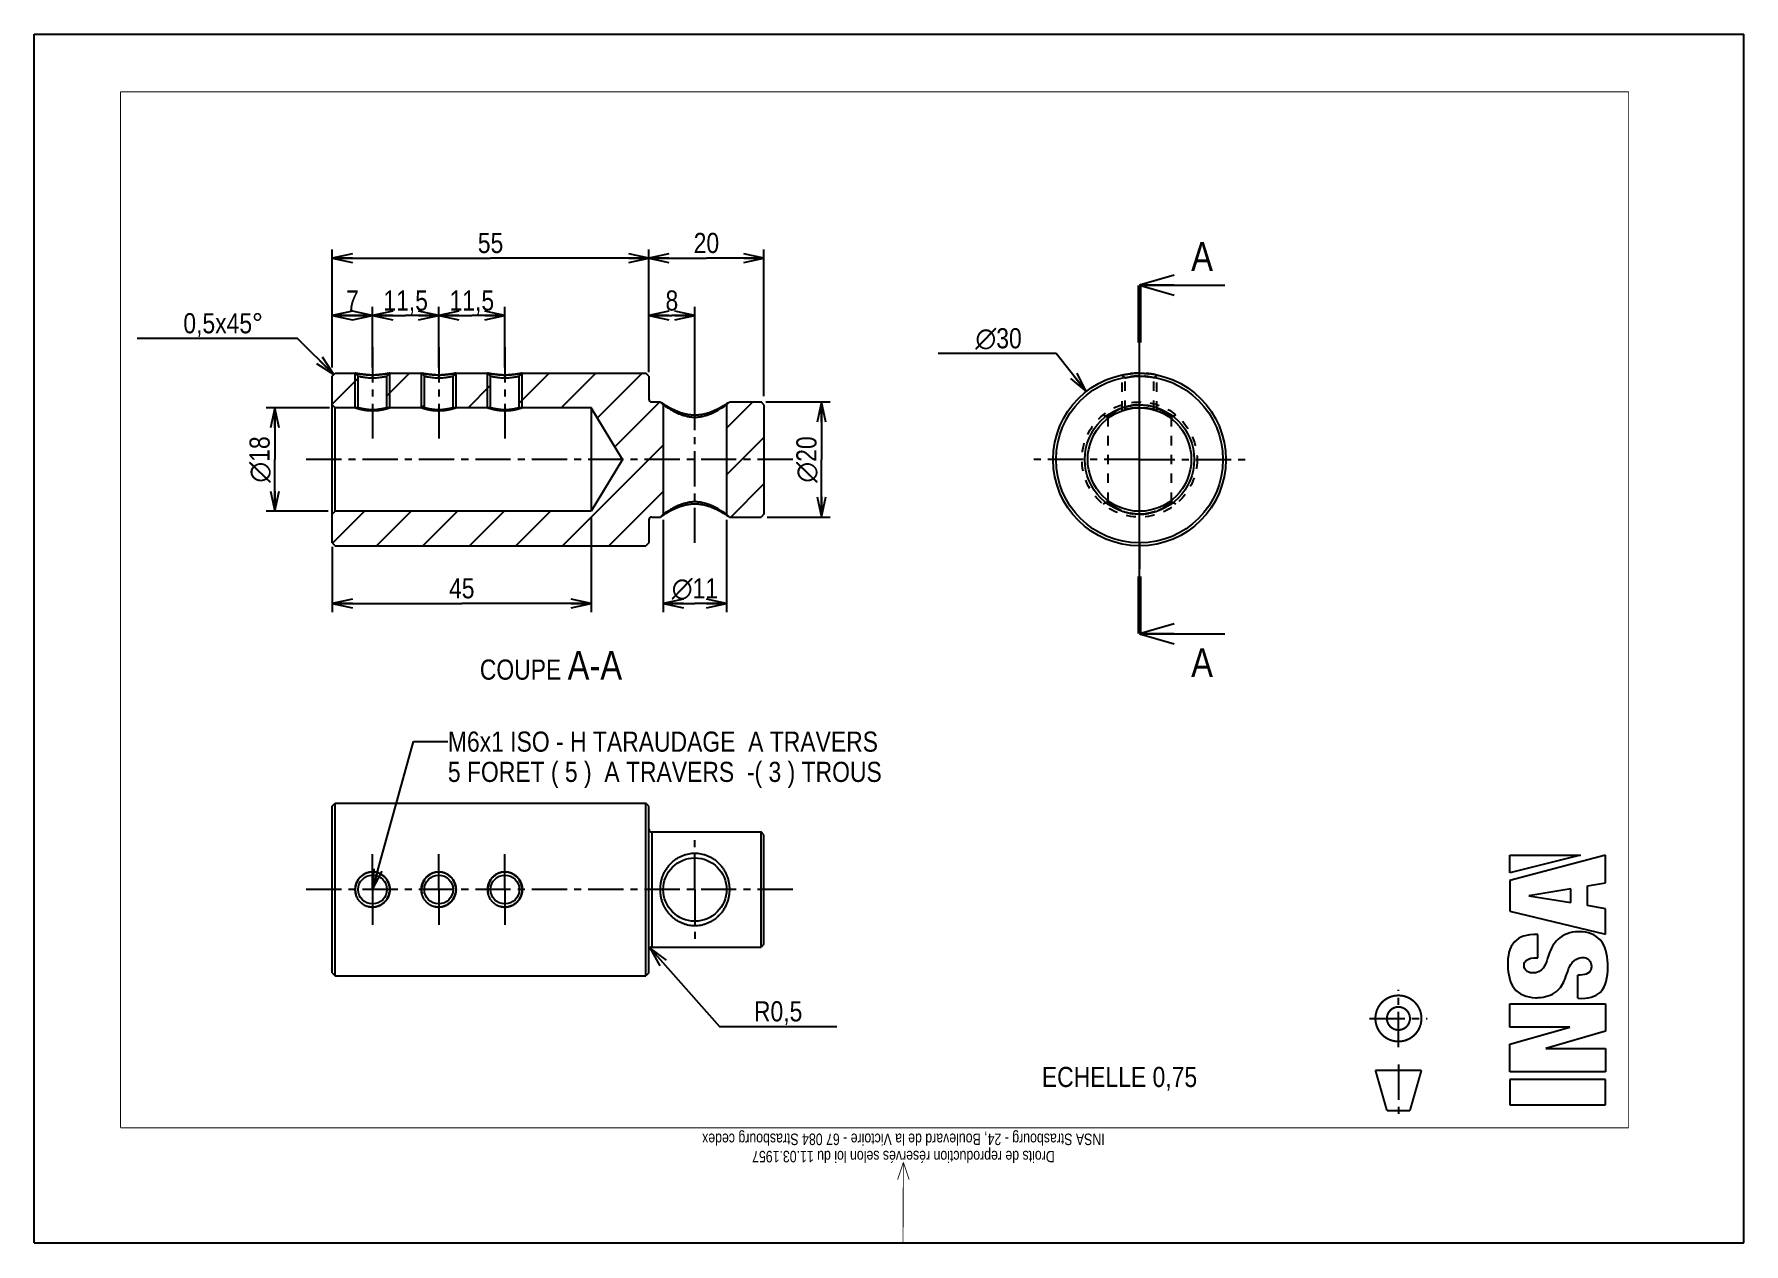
# Model space of a CAD drawing. Header units: millimetres. Extents: x 0 to 297, y 0 to 210.
import ezdxf

# ---------------------------------------------------------------- set-up
doc = ezdxf.new("R2010")
doc.units = ezdxf.units.MM
doc.header["$LTSCALE"] = 16.335
doc.linetypes.add('CENTER', pattern=[0.6, 0.375, -0.075, 0.075, -0.075])
doc.linetypes.add('HIDDEN', pattern=[0.2, 0.1, -0.1])
doc.layers.get('0').update_dxf_attribs({"linetype": 'CONTINUOUS'})
for name, color, linetype in [('02___PRT_ALL_AXES', 7, 'CONTINUOUS'), ('DEFAULT_1', 7, 'CENTER'), ('DEFAULT_2', 8, 'HIDDEN')]:
    doc.layers.add(name, color=color, linetype=linetype)
doc.styles.get("Standard").update_dxf_attribs({"font": 'txt', "width": 0.85})
doc.styles.add('TEXTSTYLE_2', font='txt', dxfattribs={"width": 0.8})
doc.styles.add('TEXTSTYLE_3', font='gdt')
doc.dimstyles.new('DIMSTYLE_1', dxfattribs={"dimtxt": 3.5, "dimasz": 3.5, "dimexe": 1.5, "dimexo": 1, "dimtad": 1, "dimdec": 3, "dimtxsty": 'STANDARD', "dimblk": 'OPEN', "dimblk1": 'OPEN', "dimblk2": 'OPEN', "dimcen": 0.09, "dimadec": 3, "dimazin": 2, "dimtp": 0.2, "dimtm": 0.2, "dimtfac": 1, "dimtdec": 3, "dimtofl": 0, "dimtmove": 0, "dimatfit": 1, "dimldrblk": 'OPEN', "dimfxl": 1, "dimtolj": 1, "dimarcsym": 0})
doc.dimstyles.new('DIMSTYLE_2', dxfattribs={"dimtxt": 3.5, "dimasz": 3.5, "dimexe": 1.5, "dimexo": 1, "dimgap": 0.875, "dimtad": 1, "dimdec": 3, "dimtxsty": 'STANDARD', "dimblk": 'OPEN', "dimblk1": 'OPEN', "dimblk2": 'OPEN', "dimcen": 0.09, "dimadec": 3, "dimazin": 2, "dimtp": 0.3, "dimtm": 0.3, "dimtfac": 1, "dimtdec": 3, "dimtofl": 0, "dimtmove": 0, "dimatfit": 3, "dimldrblk": 'OPEN', "dimfxl": 1, "dimtolj": 1, "dimarcsym": 0})
doc.dimstyles.new('DIMSTYLE_3', dxfattribs={"dimtxt": 3.5, "dimasz": 3.5, "dimexe": 1.5, "dimexo": 1, "dimgap": 0.875, "dimtad": 1, "dimdec": 3, "dimtxsty": 'STANDARD', "dimblk": 'OPEN', "dimblk1": 'OPEN', "dimblk2": 'OPEN', "dimcen": 0.09, "dimadec": 3, "dimazin": 2, "dimtp": 0.2, "dimtm": 0.2, "dimtfac": 1, "dimtdec": 3, "dimtofl": 0, "dimtmove": 0, "dimatfit": 3, "dimldrblk": 'OPEN', "dimfxl": 1, "dimtolj": 1, "dimarcsym": 0})
doc.dimstyles.new('DIMSTYLE_4', dxfattribs={"dimtxt": 3.5, "dimasz": 3.5, "dimexe": 1.5, "dimexo": 1, "dimgap": 0.875, "dimtad": 1, "dimdec": 3, "dimtxsty": 'STANDARD', "dimblk": 'OPEN', "dimblk1": 'OPEN', "dimblk2": 'OPEN', "dimcen": 0.09, "dimadec": 3, "dimazin": 2, "dimtp": 0.1, "dimtm": 0.1, "dimtfac": 1, "dimtdec": 3, "dimtofl": 0, "dimtmove": 0, "dimatfit": 3, "dimldrblk": 'OPEN', "dimfxl": 1, "dimtolj": 1, "dimarcsym": 0})
doc.dimstyles.get("Standard").update_dxf_attribs({"dimtxt": 3.5, "dimasz": 3.5, "dimexe": 1.5, "dimexo": 1, "dimtad": 1, "dimdec": 3, "dimtxsty": 'STANDARD', "dimblk": 'OPEN', "dimblk1": 'OPEN', "dimblk2": 'OPEN', "dimcen": 0.09, "dimadec": 3, "dimazin": 2, "dimtol": 1, "dimtp": 0.001, "dimtm": 0.001, "dimtfac": 1, "dimtdec": 3, "dimtofl": 0, "dimtmove": 0, "dimatfit": 3, "dimldrblk": 'OPEN', "dimfxl": 1, "dimtolj": 1, "dimarcsym": 0})

msp = doc.modelspace()

# ---------------------------------------------------------------- texts
at = {"color": 7, "linetype": 'CONTINUOUS', "char_height": 5, "width": 7.294922, "attachment_point": 1, "line_spacing_factor": 0.9}
for insert in [(200.991, 173.887), (200.991, 103.3244)]:
    msp.add_mtext('A', dxfattribs=dict(at, insert=insert))
at = {"color": 2, "linetype": 'CONTINUOUS', "char_height": 3.5, "line_spacing_factor": 0.9}
for s, insert, width, attachment_point in [('0,5x45\\fgdt;{\\W1.0;{\\fgdt;~}}', (39.7278, 161.5305), 26.448242, 3), ('COUPE \\H5.0;A-A', (89.7792, 102.8552), 45.28125, 2), ('M6x1 ISO - H TARAUDAGE  A TRAVERS \\P5 FORET ( 5 )  A TRAVERS  -( 3 ) TROUS', (71.8661, 88.8429), 139.125, 1), ('ECHELLE 0,75', (188.5405, 30.5853), 47.229492, 2)]:
    msp.add_mtext(s, dxfattribs=dict(at, insert=insert, width=width, attachment_point=attachment_point))
at = {"color": 7, "linetype": 'CONTINUOUS', "insert": (151, 14), "char_height": 2, "width": 115.2, "attachment_point": 2, "rotation": 180, "line_spacing_factor": 0.9, "style": 'TEXTSTYLE_2'}
msp.add_mtext('Droits de reproduction réservés selon loi du 11.03.1957\\PINSA Strasbourg - 24, Boulevard de la Victoire - 67 084 Strasbourg cedex', dxfattribs=at)

# ---------------------------------------------------------------- blocks, each defined once
blk = doc.blocks.new('LOGO_INSA_2014_BL0', base_point=(264.68, 45.69))
at = {"color": 4, "linetype": 'CONTINUOUS'}
for p, q in [((273, 67.38), (256.37, 62.99)), ((268.61, 67.38), (256.37, 64.32)), ((256.37, 67.38), (268.61, 67.38)), ((256.37, 64.32), (256.37, 67.38)), ((273, 62.59), (273, 67.38)), ((256.37, 62.99), (256.37, 57.66)), ((269.85, 62.06), (273, 62.59)), ((266.95, 61.52), (259.63, 60.33)), ((259.63, 60.33), (266.95, 59.13)), ((266.95, 59.13), (266.95, 61.52)), ((269.85, 58.6), (269.85, 62.06)), ((256.37, 57.66), (273, 53.67)), ((273, 58.06), (269.85, 58.6)), ((273, 53.67), (273, 58.06)), ((261.22, 49.55), (261.22, 53.61)), ((268.14, 42.5), (268.14, 46.55)), ((256.37, 41.56), (273, 41.56)), ((256.37, 37.51), (256.37, 41.56)), ((273, 41.56), (273, 36.77)), ((266.75, 37.51), (256.37, 37.51)), ((256.37, 34.51), (266.75, 37.51)), ((273, 36.77), (262.62, 33.78)), ((256.37, 29.72), (256.37, 34.51)), ((262.62, 33.78), (273, 33.78)), ((273, 33.78), (273, 29.72)), ((273, 29.72), (256.37, 29.72)), ((273, 28.39), (256.37, 28.39)), ((256.37, 28.39), (256.37, 24)), ((273, 24), (273, 28.39)), ((256.37, 24), (273, 24))]:
    blk.add_line(p, q, dxfattribs=at)
for points, knots in [([(261.22, 53.61), (259.2, 53.65), (256.41, 52.52), (255.73, 48.49), (256.63, 43.61), (259.33, 42.65), (260.8, 42.61)], [0, 0, 0, 0, 0.220663, 0.498464, 0.736526, 1, 1, 1, 1]), ([(268.75, 54.07), (267.43, 54.14), (264.89, 53.47), (262.98, 50.37), (262.44, 47.26), (260.2, 46.78), (259.02, 47.23), (258.75, 48.14), (258.87, 48.56)], [0, 0, 0, 0, 0.257935, 0.473327, 0.735322, 0.82474, 0.912642, 1, 1, 1, 1]), ([(268.14, 42.5), (270.02, 42.39), (272.96, 43.36), (273.58, 47.64), (272.97, 52.7), (270.29, 53.96), (268.84, 54.07), (268.75, 54.07)], [0, 0, 0, 0, 0.203012, 0.491002, 0.744803, 0.984522, 1, 1, 1, 1]), ([(258.87, 48.56), (258.93, 48.76), (259.28, 49.32), (260.27, 49.6), (261.22, 49.55)], [0, 0, 0, 0, 0.351987, 1, 1, 1, 1]), ([(260.8, 42.61), (260.95, 42.61), (262.27, 42.62), (264.54, 43.27), (266.25, 46.09), (266.71, 48.81), (268.87, 49.76), (270.14, 49.44), (270.57, 48.3), (270.51, 47.71), (270.45, 47.52)], [0, 0, 0, 0, 0.030294, 0.258124, 0.4422, 0.69203, 0.798044, 0.8992, 0.965836, 1, 1, 1, 1]), ([(270.45, 47.52), (270.34, 47.18), (269.89, 46.65), (268.77, 46.51), (268.14, 46.55)], [0, 0, 0, 0, 0.573245, 1, 1, 1, 1])]:
    blk.add_open_spline(points, degree=3, knots=knots, dxfattribs=at)
blk = doc.blocks.new('VUE_PROJETEE_BL1', base_point=(237, 33))
at = {"color": 7, "linetype": 'CONTINUOUS', "const_width": 0.35}
for points in [[(233, 39, 1), (241, 39, 1)], [(235, 39, 1), (239, 39, 1)]]:
    blk.add_lwpolyline(points, format="xyb", close=True, dxfattribs=at)
for points in [[(241, 30), (233, 30)], [(233, 30), (235, 23)], [(239, 23), (241, 30)], [(235, 23), (239, 23)]]:
    blk.add_lwpolyline(points, dxfattribs=at)
at = {"layer": 'DEFAULT_1', "color": 7, "linetype": 'CENTER'}
for p, q in [((237, 34), (237, 44)), ((232, 39), (242, 39)), ((237, 31), (237, 22))]:
    blk.add_line(p, q, dxfattribs=at)
blk = doc.blocks.new('_OPEN')
at = {"color": 0, "linetype": 'BYBLOCK'}
for p, q in [((0, 0), (-1, 0.214)), ((-1, -0.214), (0, 0)), ((-1, 0), (0, 0))]:
    blk.add_line(p, q, dxfattribs=at)
blk = doc.blocks.new('XSEC_OPEN')
at = {"color": 0, "linetype": 'BYBLOCK'}
for p, q in [((0, 0), (-1, 0.292)), ((-1, -0.292), (0, 0)), ((-1, 0), (0, 0))]:
    blk.add_line(p, q, dxfattribs=at)
blk = doc.blocks.new('*D0')
at = {"color": 2, "linetype": 'CONTINUOUS'}
for p, q in [((175.76, 154.54), (157.03, 154.54)), ((177.56, 154.54), (175.76, 154.54)), ((182.76, 147.91), (177.56, 154.54))]:
    blk.add_line(p, q, dxfattribs=at)
at = {"color": 2, "linetype": 'CONTINUOUS', "xscale": 3.5, "yscale": 3.5, "zscale": 3.5, "rotation": 308.1056752065}
blk.add_blockref('_OPEN', (182.76, 147.91), dxfattribs=at)
at = {"color": 2, "linetype": 'CONTINUOUS', "insert": (171.56, 158.92), "char_height": 3.5, "width": 15.4902, "attachment_point": 3, "line_spacing_factor": 0.9, "style": 'TEXTSTYLE_3'}
blk.add_mtext('{\\fgdt;n}\\ftxt;{\\W0.85;30}', dxfattribs=at)
blk = doc.blocks.new('*D1')
at = {"color": 2, "linetype": 'CONTINUOUS'}
for p, q in [((51.78, 152.11), (51.78, 172.61)), ((106.78, 152.11), (106.78, 172.61)), ((51.78, 171.11), (79.28, 171.11)), ((106.78, 171.11), (79.28, 171.11))]:
    blk.add_line(p, q, dxfattribs=at)
at = {"color": 2, "linetype": 'CONTINUOUS', "xscale": 3.5, "yscale": 3.5, "zscale": 3.5, "rotation": 180}
blk.add_blockref('_OPEN', (51.78, 171.11), dxfattribs=at)
at = {"color": 2, "linetype": 'CONTINUOUS', "xscale": 3.5, "yscale": 3.5, "zscale": 3.5}
blk.add_blockref('_OPEN', (106.78, 171.11), dxfattribs=at)
at = {"color": 2, "linetype": 'CONTINUOUS', "insert": (79.28, 175.48), "char_height": 3.5, "width": 8.4902, "attachment_point": 2, "line_spacing_factor": 0.9}
blk.add_mtext('55', dxfattribs=at)
blk = doc.blocks.new('*D2')
at = {"color": 2, "linetype": 'CONTINUOUS'}
for p, q in [((127.12, 146.11), (138.28, 146.11)), ((136.78, 146.11), (136.78, 136.11)), ((136.78, 126.11), (136.78, 136.11)), ((127.32, 126.11), (138.28, 126.11))]:
    blk.add_line(p, q, dxfattribs=at)
at = {"color": 2, "linetype": 'CONTINUOUS', "xscale": 3.5, "yscale": 3.5, "zscale": 3.5}
for p, rotation in [((136.78, 146.11), 90), ((136.78, 126.11), 270)]:
    blk.add_blockref('_OPEN', p, dxfattribs=dict(at, rotation=rotation))
at = {"color": 2, "linetype": 'CONTINUOUS', "insert": (132.4, 136.11), "char_height": 3.5, "width": 15.4902, "attachment_point": 2, "rotation": 90, "line_spacing_factor": 0.9, "style": 'TEXTSTYLE_3'}
blk.add_mtext('{\\fgdt;n}\\ftxt;{\\W0.85;20}', dxfattribs=at)
blk = doc.blocks.new('*D3')
at = {"color": 2, "linetype": 'CONTINUOUS'}
for p, q in [((106.78, 151.31), (106.78, 172.61)), ((126.78, 147.11), (126.78, 172.61)), ((106.78, 171.11), (116.78, 171.11)), ((126.78, 171.11), (116.78, 171.11))]:
    blk.add_line(p, q, dxfattribs=at)
at = {"color": 2, "linetype": 'CONTINUOUS', "xscale": 3.5, "yscale": 3.5, "zscale": 3.5, "rotation": 180}
blk.add_blockref('_OPEN', (106.78, 171.11), dxfattribs=at)
at = {"color": 2, "linetype": 'CONTINUOUS', "xscale": 3.5, "yscale": 3.5, "zscale": 3.5}
blk.add_blockref('_OPEN', (126.78, 171.11), dxfattribs=at)
at = {"color": 2, "linetype": 'CONTINUOUS', "insert": (116.78, 175.48), "char_height": 3.5, "width": 8.4902, "attachment_point": 2, "line_spacing_factor": 0.9}
blk.add_mtext('20', dxfattribs=at)
blk = doc.blocks.new('*D4')
at = {"color": 2, "linetype": 'CONTINUOUS'}
for p, q in [((51.28, 145.11), (40.28, 145.11)), ((41.78, 145.11), (41.78, 136.11)), ((41.78, 127.11), (41.78, 136.11)), ((51.08, 127.11), (40.28, 127.11))]:
    blk.add_line(p, q, dxfattribs=at)
at = {"color": 2, "linetype": 'CONTINUOUS', "xscale": 3.5, "yscale": 3.5, "zscale": 3.5}
for p, rotation in [((41.78, 145.11), 90), ((41.78, 127.11), 270)]:
    blk.add_blockref('_OPEN', p, dxfattribs=dict(at, rotation=rotation))
at = {"color": 2, "linetype": 'CONTINUOUS', "insert": (37.4, 136.11), "char_height": 3.5, "width": 15.4902, "attachment_point": 2, "rotation": 90, "line_spacing_factor": 0.9, "style": 'TEXTSTYLE_3'}
blk.add_mtext('{\\fgdt;n}\\ftxt;{\\W0.85;18}', dxfattribs=at)
blk = doc.blocks.new('*D5')
at = {"color": 2, "linetype": 'CONTINUOUS'}
for p, q in [((96.78, 126.06), (96.78, 109.61)), ((51.78, 120.95), (51.78, 109.61)), ((51.78, 111.11), (74.28, 111.11)), ((96.78, 111.11), (74.28, 111.11))]:
    blk.add_line(p, q, dxfattribs=at)
at = {"color": 2, "linetype": 'CONTINUOUS', "xscale": 3.5, "yscale": 3.5, "zscale": 3.5, "rotation": 180}
blk.add_blockref('_OPEN', (51.78, 111.11), dxfattribs=at)
at = {"color": 2, "linetype": 'CONTINUOUS', "xscale": 3.5, "yscale": 3.5, "zscale": 3.5}
blk.add_blockref('_OPEN', (96.78, 111.11), dxfattribs=at)
at = {"color": 2, "linetype": 'CONTINUOUS', "insert": (74.28, 115.48), "char_height": 3.5, "width": 8.4902, "attachment_point": 2, "line_spacing_factor": 0.9}
blk.add_mtext('45', dxfattribs=at)
blk = doc.blocks.new('*D6')
at = {"color": 2, "linetype": 'CONTINUOUS'}
for p, q in [((109.28, 125.61), (109.28, 109.61)), ((120.28, 125.61), (120.28, 109.61)), ((109.28, 111.11), (114.78, 111.11)), ((120.28, 111.11), (114.78, 111.11))]:
    blk.add_line(p, q, dxfattribs=at)
at = {"color": 2, "linetype": 'CONTINUOUS', "xscale": 3.5, "yscale": 3.5, "zscale": 3.5, "rotation": 180}
blk.add_blockref('_OPEN', (109.28, 111.11), dxfattribs=at)
at = {"color": 2, "linetype": 'CONTINUOUS', "xscale": 3.5, "yscale": 3.5, "zscale": 3.5}
blk.add_blockref('_OPEN', (120.28, 111.11), dxfattribs=at)
at = {"color": 2, "linetype": 'CONTINUOUS', "insert": (114.78, 115.48), "char_height": 3.5, "width": 15.4902, "attachment_point": 2, "line_spacing_factor": 0.9, "style": 'TEXTSTYLE_3'}
blk.add_mtext('{\\fgdt;n}\\ftxt;{\\W0.85;11}', dxfattribs=at)
blk = doc.blocks.new('*D7')
at = {"color": 2, "linetype": 'CONTINUOUS'}
for p, q in [((106.78, 151.62), (106.78, 162.61)), ((106.78, 161.11), (110.78, 161.11)), ((114.78, 161.11), (110.78, 161.11)), ((114.78, 147.11), (114.78, 162.61))]:
    blk.add_line(p, q, dxfattribs=at)
at = {"color": 2, "linetype": 'CONTINUOUS', "xscale": 3.5, "yscale": 3.5, "zscale": 3.5, "rotation": 180}
blk.add_blockref('_OPEN', (106.78, 161.11), dxfattribs=at)
at = {"color": 2, "linetype": 'CONTINUOUS', "xscale": 3.5, "yscale": 3.5, "zscale": 3.5}
blk.add_blockref('_OPEN', (114.78, 161.11), dxfattribs=at)
at = {"color": 2, "linetype": 'CONTINUOUS', "insert": (110.78, 165.48), "char_height": 3.5, "width": 4.2451, "attachment_point": 2, "line_spacing_factor": 0.9}
blk.add_mtext('8', dxfattribs=at)
blk = doc.blocks.new('*D8')
at = {"color": 2, "linetype": 'CONTINUOUS'}
for p, q in [((51.78, 152.11), (51.78, 162.61)), ((51.78, 161.11), (55.28, 161.11)), ((58.78, 161.11), (55.28, 161.11)), ((58.78, 152.11), (58.78, 162.61))]:
    blk.add_line(p, q, dxfattribs=at)
at = {"color": 2, "linetype": 'CONTINUOUS', "xscale": 3.5, "yscale": 3.5, "zscale": 3.5, "rotation": 180}
blk.add_blockref('_OPEN', (51.78, 161.11), dxfattribs=at)
at = {"color": 2, "linetype": 'CONTINUOUS', "xscale": 3.5, "yscale": 3.5, "zscale": 3.5}
blk.add_blockref('_OPEN', (58.78, 161.11), dxfattribs=at)
at = {"color": 2, "linetype": 'CONTINUOUS', "insert": (55.28, 165.48), "char_height": 3.5, "width": 4.2451, "attachment_point": 2, "line_spacing_factor": 0.9}
blk.add_mtext('7', dxfattribs=at)
blk = doc.blocks.new('*D9')
at = {"color": 2, "linetype": 'CONTINUOUS'}
for p, q in [((58.78, 152.11), (58.78, 162.61)), ((58.78, 161.11), (64.53, 161.11)), ((70.28, 161.11), (64.53, 161.11)), ((70.28, 152.11), (70.28, 162.61))]:
    blk.add_line(p, q, dxfattribs=at)
at = {"color": 2, "linetype": 'CONTINUOUS', "xscale": 3.5, "yscale": 3.5, "zscale": 3.5, "rotation": 180}
blk.add_blockref('_OPEN', (58.78, 161.11), dxfattribs=at)
at = {"color": 2, "linetype": 'CONTINUOUS', "xscale": 3.5, "yscale": 3.5, "zscale": 3.5}
blk.add_blockref('_OPEN', (70.28, 161.11), dxfattribs=at)
at = {"color": 2, "linetype": 'CONTINUOUS', "insert": (64.53, 165.48), "char_height": 3.5, "width": 14.8682, "attachment_point": 2, "line_spacing_factor": 0.9}
blk.add_mtext('11,5', dxfattribs=at)
blk = doc.blocks.new('*D10')
at = {"color": 2, "linetype": 'CONTINUOUS'}
for p, q in [((70.28, 152.11), (70.28, 162.61)), ((70.28, 161.11), (76.03, 161.11)), ((81.78, 161.11), (76.03, 161.11)), ((81.78, 152.11), (81.78, 162.61))]:
    blk.add_line(p, q, dxfattribs=at)
at = {"color": 2, "linetype": 'CONTINUOUS', "xscale": 3.5, "yscale": 3.5, "zscale": 3.5, "rotation": 180}
blk.add_blockref('_OPEN', (70.28, 161.11), dxfattribs=at)
at = {"color": 2, "linetype": 'CONTINUOUS', "xscale": 3.5, "yscale": 3.5, "zscale": 3.5}
blk.add_blockref('_OPEN', (81.78, 161.11), dxfattribs=at)
at = {"color": 2, "linetype": 'CONTINUOUS', "insert": (76.03, 165.48), "char_height": 3.5, "width": 14.8682, "attachment_point": 2, "line_spacing_factor": 0.9}
blk.add_mtext('11,5', dxfattribs=at)
blk = doc.blocks.new('*D11')
at = {"color": 2, "linetype": 'CONTINUOUS'}
for p, q in [((106.95, 51.27), (119.04, 37.61)), ((119.04, 37.61), (120.84, 37.61)), ((120.84, 37.61), (139.44, 37.61))]:
    blk.add_line(p, q, dxfattribs=at)
at = {"color": 2, "linetype": 'CONTINUOUS', "xscale": 3.5, "yscale": 3.5, "zscale": 3.5, "rotation": 131.5057550453}
blk.add_blockref('_OPEN', (106.95, 51.27), dxfattribs=at)
at = {"color": 2, "linetype": 'CONTINUOUS', "insert": (125.04, 41.99), "char_height": 3.5, "width": 15.2988, "attachment_point": 1, "line_spacing_factor": 0.9}
blk.add_mtext('R0,5', dxfattribs=at)

# ---------------------------------------------------------------- dimensions: what is measured, and where the dimension line sits
at = {"color": 2, "linetype": 'CONTINUOUS'}
for base, p1, p2, dimstyle, picture, middle in [((106.7781, 171.1052), (51.7781, 151.1052), (106.7781, 151.1052), 'DIMSTYLE_2', '*D1', (79.247, 171.1052)), ((126.7781, 171.1052), (106.7781, 150.3148), (126.7781, 146.1052), 'DIMSTYLE_3', '*D3', (116.7812, 171.1052)), ((58.7781, 161.1052), (51.7781, 151.1052), (58.7781, 151.1052), 'DIMSTYLE_3', '*D8', (55.4558, 161.1052)), ((70.2781, 161.1052), (58.7781, 151.1052), (70.2781, 151.1052), 'DIMSTYLE_3', '*D9', (64.6002, 161.1052)), ((81.7781, 161.1052), (70.2781, 151.1052), (81.7781, 151.1052), 'DIMSTYLE_3', '*D10', (76.1002, 161.1052)), ((114.7781, 161.1052), (106.7781, 150.6154), (114.7781, 146.1052), 'DIMSTYLE_3', '*D7', (110.7644, 161.1052)), ((96.7781, 111.1052), (51.7781, 121.9526), (96.7781, 127.0642), 'DIMSTYLE_2', '*D5', (74.1103, 111.1052))]:
    dim = msp.add_linear_dim(base=base, p1=p1, p2=p2, dimstyle=dimstyle, dxfattribs=at)
    dim.commit()
    dim.dimension.update_dxf_attribs({"geometry": picture, "text_midpoint": middle, "dimtype": 160})
dim = msp.add_diameter_dim_2p(p1=(182.7632, 147.9083), p2=(201.2766, 124.3021), text='%%c<>', dimstyle='DIMSTYLE_1', override={"dimtih": 1, "dimtoh": 1, "dimpost": '<>'}, dxfattribs=at)
dim.commit()
dim.dimension.update_dxf_attribs({"geometry": '*D0', "text_midpoint": (166.3964, 157.1681), "dimtype": 163})
for base, p1, p2, angle, picture, middle in [((136.7781, 146.1052), (126.3225, 126.1052), (126.122, 146.1052), 90, '*D2', (136.7781, 136.1052)), ((41.7781, 145.1052), (52.0766, 127.1052), (52.277, 145.1052), 90, '*D4', (41.7781, 136.1052)), ((109.2781, 111.1052), (120.2781, 126.6052), (109.2781, 126.6052), 180, '*D6', (114.7781, 111.1052))]:
    dim = msp.add_linear_dim(base=base, p1=p1, p2=p2, angle=angle, text='%%c<>', dimstyle='DIMSTYLE_3', dxfattribs=at)
    dim.commit()
    dim.dimension.update_dxf_attribs({"geometry": picture, "text_midpoint": middle, "dimtype": 160})
dim = msp.add_radius_dim(center=(107.2781, 50.8998), mpoint=(106.9467, 51.2742), text='R<>', dimstyle='DIMSTYLE_4', override={"dimtih": 1, "dimtoh": 1, "dimpost": '<>'}, dxfattribs=at)
dim.commit()
dim.dimension.update_dxf_attribs({"geometry": '*D11', "text_midpoint": (130.136, 40.2371), "dimtype": 164})

# ---------------------------------------------------------------- hatches: boundary and pattern name
at = {"linetype": 'CONTINUOUS'}
h = msp.add_hatch(dxfattribs=at)
h.set_pattern_fill('ANSI31', color=2, style=0, pattern_type=2)
h.set_pattern_definition([(45, (106.778, 136.105), (-4.0395, 4.0395), [])])
edge = h.paths.add_edge_path()
edge.add_line((51.7781, 150.6052), (51.7781, 145.6052))
edge.add_line((51.7781, 150.6052), (52.2781, 151.1052))
edge.add_line((52.2781, 151.1052), (55.7781, 151.1052))
edge.add_line((55.7781, 151.1052), (56.2781, 150.6052))
edge.add_line((56.2781, 145.1052), (56.2781, 150.6052))
edge.add_line((56.2781, 145.1052), (52.2781, 145.1052))
edge.add_line((52.2781, 145.1052), (51.7781, 145.6052))
edge = h.paths.add_edge_path()
edge.add_line((51.7781, 126.6052), (51.7781, 121.6052))
edge.add_line((52.2781, 127.1052), (51.7781, 126.6052))
edge.add_line((96.7781, 127.1052), (52.2781, 127.1052))
edge.add_line((102.1858, 136.1052), (96.7781, 127.1052))
edge.add_line((102.1858, 136.1052), (96.7781, 145.1052))
edge.add_line((96.7781, 145.1052), (84.2781, 145.1052))
edge.add_line((84.2781, 145.1052), (84.2781, 150.6052))
edge.add_line((84.2781, 150.6052), (84.7781, 151.1052))
edge.add_line((84.7781, 151.1052), (106.2781, 151.1052))
edge.add_line((106.7781, 150.6052), (106.2781, 151.1052))
edge.add_line((106.7781, 150.6052), (106.7781, 146.6052))
edge.add_arc((107.2781, 146.6052), 0.5, 540, 630, ccw=False)
edge.add_line((107.2781, 146.1052), (108.7781, 146.1052))
edge.add_line((108.7781, 146.1052), (109.2781, 145.6052))
edge.add_line((109.2781, 145.6052), (109.2781, 126.6052))
edge.add_line((109.2781, 126.6052), (108.7781, 126.1052))
edge.add_line((107.2781, 126.1052), (108.7781, 126.1052))
edge.add_arc((107.2781, 125.6052), 0.5, 90, 180)
edge.add_line((106.7781, 125.6052), (106.7781, 121.6052))
edge.add_line((106.7781, 121.6052), (106.2781, 121.1052))
edge.add_line((52.2781, 121.1052), (106.2781, 121.1052))
edge.add_line((51.7781, 121.6052), (52.2781, 121.1052))
edge = h.paths.add_edge_path()
edge.add_line((126.7781, 145.6052), (126.7781, 126.6052))
edge.add_line((126.7781, 126.6052), (126.2781, 126.1052))
edge.add_line((120.7781, 126.1052), (126.2781, 126.1052))
edge.add_line((120.7781, 126.1052), (120.2781, 126.6052))
edge.add_line((120.2781, 145.6052), (120.2781, 126.6052))
edge.add_line((120.2781, 145.6052), (120.7781, 146.1052))
edge.add_line((120.7781, 146.1052), (126.2781, 146.1052))
edge.add_line((126.7781, 145.6052), (126.2781, 146.1052))
edge = h.paths.add_edge_path()
edge.add_line((61.7781, 151.1052), (67.2781, 151.1052))
edge.add_line((67.2781, 151.1052), (67.7781, 150.6052))
edge.add_line((67.7781, 145.1052), (67.7781, 150.6052))
edge.add_line((67.7781, 145.1052), (61.2781, 145.1052))
edge.add_line((61.2781, 145.1052), (61.2781, 150.6052))
edge.add_line((61.2781, 150.6052), (61.7781, 151.1052))
edge = h.paths.add_edge_path()
edge.add_line((73.2781, 151.1052), (78.7781, 151.1052))
edge.add_line((78.7781, 151.1052), (79.2781, 150.6052))
edge.add_line((79.2781, 145.1052), (79.2781, 150.6052))
edge.add_line((79.2781, 145.1052), (72.7781, 145.1052))
edge.add_line((72.7781, 145.1052), (72.7781, 150.6052))
edge.add_line((72.7781, 150.6052), (73.2781, 151.1052))

# ---------------------------------------------------------------- linework, layer by layer
at = {"color": 7, "linetype": 'CONTINUOUS'}
for p, q in [((0, 0), (0, 210)), ((0, 210), (297, 210)), ((297, 0), (297, 210)), ((51.7781, 150.6052), (52.2781, 151.1052)), ((51.7781, 121.6052), (51.7781, 150.6052)), ((52.2781, 151.1052), (55.7781, 151.1052)), ((55.7781, 151.1052), (56.2781, 150.6052)), ((56.2781, 145.1052), (56.2781, 150.6052)), ((61.2781, 150.6052), (61.7781, 151.1052)), ((61.2781, 145.1052), (61.2781, 150.6052)), ((61.7781, 151.1052), (67.2781, 151.1052)), ((67.2781, 151.1052), (67.7781, 150.6052)), ((67.7781, 145.1052), (67.7781, 150.6052)), ((72.7781, 150.6052), (73.2781, 151.1052)), ((72.7781, 145.1052), (72.7781, 150.6052)), ((73.2781, 151.1052), (78.7781, 151.1052)), ((78.7781, 151.1052), (79.2781, 150.6052)), ((79.2781, 145.1052), (79.2781, 150.6052)), ((84.2781, 150.6052), (84.7781, 151.1052)), ((84.2781, 145.1052), (84.2781, 150.6052)), ((84.7781, 151.1052), (106.2781, 151.1052)), ((106.7781, 150.6052), (106.2781, 151.1052)), ((106.7781, 150.6052), (106.7781, 146.6052)), ((52.2781, 145.1052), (51.7781, 145.6052)), ((107.2781, 146.1052), (108.7781, 146.1052)), ((108.7781, 146.1052), (109.2781, 145.6052)), ((109.2781, 145.6052), (109.2781, 126.6052)), ((120.2781, 145.6052), (120.7781, 146.1052)), ((120.2781, 145.6052), (120.2781, 126.6052)), ((120.7781, 146.1052), (126.2781, 146.1052)), ((126.7781, 145.6052), (126.2781, 146.1052)), ((126.7781, 145.6052), (126.7781, 126.6052)), ((52.2781, 127.1052), (52.2781, 145.1052)), ((56.2781, 145.1052), (52.2781, 145.1052)), ((67.7781, 145.1052), (61.2781, 145.1052)), ((79.2781, 145.1052), (72.7781, 145.1052)), ((96.7781, 145.1052), (84.2781, 145.1052)), ((96.7781, 145.1052), (96.7781, 127.1052)), ((102.1858, 136.1052), (96.7781, 145.1052)), ((102.1858, 136.1052), (96.7781, 127.1052)), ((52.2781, 127.1052), (51.7781, 126.6052)), ((96.7781, 127.1052), (52.2781, 127.1052)), ((106.7781, 125.6052), (106.7781, 121.6052)), ((107.2781, 126.1052), (108.7781, 126.1052)), ((109.2781, 126.6052), (108.7781, 126.1052)), ((120.7781, 126.1052), (120.2781, 126.6052)), ((120.7781, 126.1052), (126.2781, 126.1052)), ((126.7781, 126.6052), (126.2781, 126.1052)), ((51.7781, 121.6052), (52.2781, 121.1052)), ((52.2781, 121.1052), (106.2781, 121.1052)), ((106.7781, 121.6052), (106.2781, 121.1052)), ((51.7781, 75.8998), (52.2781, 76.3998)), ((51.7781, 46.8998), (51.7781, 75.8998)), ((52.2781, 46.3998), (52.2781, 76.3998)), ((106.2781, 46.3998), (106.2781, 76.3998)), ((106.7781, 75.8998), (106.2781, 76.3998)), ((106.7781, 46.8998), (106.7781, 75.8998)), ((126.7781, 70.8998), (126.2781, 71.3998)), ((126.2781, 51.3998), (126.2781, 71.3998)), ((126.7781, 51.8998), (126.7781, 70.8998)), ((126.7781, 51.8998), (126.2781, 51.3998)), ((51.7781, 46.8998), (52.2781, 46.3998)), ((106.7781, 46.8998), (106.2781, 46.3998)), ((0, 0), (297, 0))]:
    msp.add_line(p, q, dxfattribs=at)
at = {"color": 9, "linetype": 'CONTINUOUS'}
msp.add_line((107.2781, 71.3998), (107.2781, 51.3998), dxfattribs=at)
at = {"color": 7, "linetype": 'CONTINUOUS', "const_width": 0.15}
for points in [[(15, 20), (15, 200)], [(277, 200), (15, 200)], [(277, 20), (277, 200)], [(277, 20), (15, 20)], [(151, 14), (150, 11)], [(150.9301, -0.0766), (151, 14)], [(151, 14), (152, 11)]]:
    msp.add_lwpolyline(points, dxfattribs=at)
at = {"color": 7, "linetype": 'CONTINUOUS'}
for centre, radius in [((192.0199, 136.1052), 15), ((192.0199, 136.1052), 14.5), ((192.0199, 136.1052), 9.5), ((192.0199, 136.1052), 9), ((114.7781, 61.3998), 5.5), ((58.7781, 61.3998), 2.5), ((70.2781, 61.3998), 2.5), ((81.7781, 61.3998), 2.5)]:
    msp.add_circle(centre, radius, dxfattribs=at)
for centre, start, end in [((107.2781, 146.6052), 180, 270), ((107.2781, 125.6052), 90, 180), ((107.2781, 71.8998), 180, 270), ((107.2781, 50.8998), 90, 180)]:
    msp.add_arc(centre, 0.5, start, end, dxfattribs=at)
for points, knots in [([(55.7781, 151.1052), (55.856, 151.0885), (56.1551, 151.0269), (56.6087, 150.9474), (57.1577, 150.8732), (57.668, 150.8221), (58.2145, 150.7884), (58.7781, 150.7767), (59.3417, 150.7884), (59.8882, 150.8221), (60.3985, 150.8732), (60.9475, 150.9475), (61.4011, 151.0269), (61.7002, 151.0885), (61.7781, 151.1052)], [0, 0, 0, 0, 0.03953825, 0.15151773, 0.22841559, 0.31440813, 0.40593382, 0.50000228, 0.59407067, 0.68559618, 0.77158837, 0.8484857, 0.96046363, 1, 1, 1, 1]), ([(56.2781, 150.6052), (56.343, 150.5891), (56.5919, 150.5296), (56.9698, 150.4528), (57.4275, 150.381), (57.8528, 150.3315), (58.3083, 150.299), (58.7781, 150.2877), (59.2479, 150.299), (59.7034, 150.3315), (60.1287, 150.381), (60.5864, 150.4528), (60.9643, 150.5296), (61.2132, 150.5891), (61.2781, 150.6052)], [0, 0, 0, 0, 0.03971211, 0.15197164, 0.22890707, 0.3148234, 0.40617096, 0.50000227, 0.59383352, 0.6851809, 0.77109689, 0.84803179, 0.96028978, 1, 1, 1, 1]), ([(67.2781, 151.1052), (67.356, 151.0885), (67.6551, 151.0269), (68.1087, 150.9474), (68.6577, 150.8732), (69.168, 150.8221), (69.7145, 150.7884), (70.2781, 150.7767), (70.8417, 150.7884), (71.3882, 150.8221), (71.8985, 150.8732), (72.4475, 150.9475), (72.9011, 151.0269), (73.2002, 151.0885), (73.2781, 151.1052)], [0, 0, 0, 0, 0.03953825, 0.15151773, 0.22841559, 0.31440813, 0.40593382, 0.50000228, 0.59407067, 0.68559618, 0.77158837, 0.8484857, 0.96046363, 1, 1, 1, 1]), ([(67.7781, 150.6052), (67.843, 150.5891), (68.0919, 150.5296), (68.4698, 150.4528), (68.9275, 150.381), (69.3528, 150.3315), (69.8083, 150.299), (70.2781, 150.2877), (70.7479, 150.299), (71.2034, 150.3315), (71.6287, 150.381), (72.0864, 150.4528), (72.4643, 150.5296), (72.7132, 150.5891), (72.7781, 150.6052)], [0, 0, 0, 0, 0.03971211, 0.15197164, 0.22890707, 0.3148234, 0.40617096, 0.50000227, 0.59383352, 0.6851809, 0.77109689, 0.84803179, 0.96028978, 1, 1, 1, 1]), ([(78.7781, 151.1052), (78.856, 151.0885), (79.1551, 151.0269), (79.6087, 150.9474), (80.1577, 150.8732), (80.668, 150.8221), (81.2145, 150.7884), (81.7781, 150.7767), (82.3417, 150.7884), (82.8882, 150.8221), (83.3985, 150.8732), (83.9475, 150.9475), (84.4011, 151.0269), (84.7002, 151.0885), (84.7781, 151.1052)], [0, 0, 0, 0, 0.03953825, 0.15151773, 0.22841559, 0.31440813, 0.40593382, 0.50000228, 0.59407067, 0.68559618, 0.77158837, 0.8484857, 0.96046363, 1, 1, 1, 1]), ([(79.2781, 150.6052), (79.343, 150.5891), (79.5919, 150.5296), (79.9698, 150.4528), (80.4275, 150.381), (80.8528, 150.3315), (81.3083, 150.299), (81.7781, 150.2877), (82.2479, 150.299), (82.7034, 150.3315), (83.1287, 150.381), (83.5864, 150.4528), (83.9643, 150.5296), (84.2132, 150.5891), (84.2781, 150.6052)], [0, 0, 0, 0, 0.03971211, 0.15197164, 0.22890707, 0.3148234, 0.40617096, 0.50000227, 0.59383352, 0.6851809, 0.77109689, 0.84803179, 0.96028978, 1, 1, 1, 1]), ([(108.7781, 146.1052), (108.8134, 146.0817), (108.9579, 145.9862), (109.2915, 145.7705), (109.7187, 145.5081), (110.1844, 145.2402), (110.6206, 145.0048), (111.1049, 144.7646), (111.6229, 144.5345), (112.1585, 144.3282), (112.6974, 144.1556), (113.1453, 144.0428), (113.4983, 143.9729), (113.758, 143.9308), (114.0153, 143.8982), (114.2706, 143.8752), (114.5247, 143.8614), (114.7781, 143.8568), (115.0315, 143.8614), (115.2855, 143.8752), (115.5409, 143.8983), (115.7982, 143.9308), (116.0579, 143.9729), (116.4108, 144.0428), (116.8588, 144.1556), (117.3977, 144.3282), (117.9333, 144.5345), (118.4513, 144.7646), (118.9355, 145.0048), (119.3718, 145.2402), (119.8375, 145.5081), (120.2647, 145.7705), (120.5983, 145.9862), (120.7427, 146.0817), (120.7781, 146.1052)], [0, 0, 0, 0, 0.00979537, 0.03996568, 0.09164872, 0.12544949, 0.16393141, 0.20600833, 0.25013553, 0.29467455, 0.33837379, 0.38062053, 0.40117377, 0.42138452, 0.44130508, 0.46099942, 0.48053918, 0.5000006, 0.51946202, 0.5390018, 0.55869615, 0.57861672, 0.5988275, 0.61938075, 0.66162755, 0.70532682, 0.74986585, 0.79399301, 0.83606985, 0.87455164, 0.90835224, 0.96003495, 0.99020493, 1, 1, 1, 1]), ([(109.2781, 145.6052), (109.3105, 145.5829), (109.4429, 145.4921), (109.7485, 145.2873), (110.1401, 145.0381), (110.5671, 144.7835), (110.9669, 144.5599), (111.4107, 144.3318), (111.8855, 144.1132), (112.3765, 143.9172), (112.8705, 143.7532), (113.2812, 143.646), (113.6049, 143.5796), (113.8429, 143.5395), (114.0788, 143.5086), (114.3129, 143.4867), (114.5458, 143.4736), (114.7781, 143.4692), (115.0104, 143.4736), (115.2433, 143.4867), (115.4774, 143.5086), (115.7132, 143.5395), (115.9513, 143.5796), (116.2749, 143.646), (116.6857, 143.7532), (117.1797, 143.9172), (117.6707, 144.1132), (118.1455, 144.3318), (118.5893, 144.5599), (118.9891, 144.7835), (119.4161, 145.0381), (119.8076, 145.2873), (120.1133, 145.4921), (120.2457, 145.5829), (120.2781, 145.6052)], [0, 0, 0, 0, 0.00985232, 0.04018743, 0.0921123, 0.12604063, 0.16463508, 0.20679154, 0.25094927, 0.29546098, 0.33907579, 0.3811893, 0.4016615, 0.42178364, 0.44160958, 0.46120486, 0.48064263, 0.5000006, 0.51935857, 0.53879635, 0.55839164, 0.5782176, 0.59833976, 0.61881198, 0.66092554, 0.70454039, 0.74905211, 0.7932098, 0.83536618, 0.87396049, 0.90788867, 0.9598132, 0.99014798, 1, 1, 1, 1]), ([(61.2781, 145.1052), (61.2144, 145.0875), (60.9719, 145.0225), (60.6026, 144.9375), (60.1521, 144.8565), (59.726, 144.799), (59.262, 144.7601), (58.7781, 144.7464), (58.2942, 144.7601), (57.8302, 144.799), (57.4041, 144.8565), (56.9536, 144.9375), (56.5843, 145.0225), (56.3418, 145.0875), (56.2781, 145.1052)], [0, 0, 0, 0, 0.03914379, 0.14869291, 0.22431867, 0.31020084, 0.40324463, 0.5, 0.59675537, 0.68979916, 0.77568133, 0.85130709, 0.96085621, 1, 1, 1, 1]), ([(72.7781, 145.1052), (72.7144, 145.0875), (72.4719, 145.0225), (72.1026, 144.9375), (71.6521, 144.8565), (71.226, 144.799), (70.762, 144.7601), (70.2781, 144.7464), (69.7942, 144.7601), (69.3302, 144.799), (68.9041, 144.8565), (68.4536, 144.9375), (68.0843, 145.0225), (67.8418, 145.0875), (67.7781, 145.1052)], [0, 0, 0, 0, 0.03914379, 0.14869291, 0.22431867, 0.31020084, 0.40324463, 0.5, 0.59675537, 0.68979916, 0.77568133, 0.85130709, 0.96085621, 1, 1, 1, 1]), ([(84.2781, 145.1052), (84.2144, 145.0875), (83.9719, 145.0225), (83.6026, 144.9375), (83.1521, 144.8565), (82.726, 144.799), (82.262, 144.7601), (81.7781, 144.7464), (81.2942, 144.7601), (80.8302, 144.799), (80.4041, 144.8565), (79.9536, 144.9375), (79.5843, 145.0225), (79.3418, 145.0875), (79.2781, 145.1052)], [0, 0, 0, 0, 0.03914379, 0.14869291, 0.22431867, 0.31020084, 0.40324463, 0.5, 0.59675537, 0.68979916, 0.77568133, 0.85130709, 0.96085621, 1, 1, 1, 1]), ([(120.7781, 126.1052), (120.7427, 126.1287), (120.5983, 126.2242), (120.2647, 126.4399), (119.8375, 126.7023), (119.3718, 126.9702), (118.9355, 127.2056), (118.4513, 127.4458), (117.9333, 127.6759), (117.3977, 127.8822), (116.8588, 128.0548), (116.4108, 128.1676), (116.0579, 128.2375), (115.7982, 128.2796), (115.5409, 128.3122), (115.2855, 128.3352), (115.0315, 128.349), (114.7781, 128.3536), (114.5247, 128.349), (114.2706, 128.3352), (114.0152, 128.3122), (113.758, 128.2796), (113.4983, 128.2375), (113.1453, 128.1676), (112.6974, 128.0548), (112.1585, 127.8822), (111.6229, 127.6759), (111.1049, 127.4458), (110.6206, 127.2056), (110.1844, 126.9702), (109.7187, 126.7023), (109.2915, 126.4399), (108.9579, 126.2242), (108.8134, 126.1287), (108.7781, 126.1052)], [0, 0, 0, 0, 0.00979537, 0.03996568, 0.09164873, 0.12544949, 0.16393141, 0.20600833, 0.25013553, 0.29467455, 0.33837379, 0.38062053, 0.40117377, 0.42138452, 0.44130508, 0.46099942, 0.48053918, 0.5000006, 0.51946202, 0.5390018, 0.55869615, 0.57861672, 0.5988275, 0.61938075, 0.66162754, 0.70532682, 0.74986585, 0.79399301, 0.83606985, 0.87455163, 0.90835224, 0.96003495, 0.99020493, 1, 1, 1, 1]), ([(120.2781, 126.6052), (120.2457, 126.6275), (120.1133, 126.7183), (119.8076, 126.9231), (119.4161, 127.1723), (118.9891, 127.4269), (118.5893, 127.6505), (118.1455, 127.8786), (117.6706, 128.0972), (117.1797, 128.2932), (116.6857, 128.4572), (116.2749, 128.5644), (115.9513, 128.6308), (115.7132, 128.6709), (115.4774, 128.7018), (115.2433, 128.7237), (115.0104, 128.7368), (114.7781, 128.7412), (114.5458, 128.7368), (114.3129, 128.7237), (114.0788, 128.7018), (113.8429, 128.6709), (113.6049, 128.6308), (113.2812, 128.5644), (112.8705, 128.4572), (112.3765, 128.2932), (111.8855, 128.0972), (111.4107, 127.8786), (110.9669, 127.6505), (110.567, 127.4269), (110.1401, 127.1723), (109.7485, 126.9231), (109.4429, 126.7183), (109.3105, 126.6275), (109.2781, 126.6052)], [0, 0, 0, 0, 0.00985232, 0.04018744, 0.0921123, 0.12604064, 0.16463508, 0.20679155, 0.25094927, 0.29546098, 0.33907579, 0.3811893, 0.4016615, 0.42178364, 0.44160958, 0.46120486, 0.48064263, 0.5000006, 0.51935857, 0.53879635, 0.55839164, 0.5782176, 0.59833975, 0.61881198, 0.66092554, 0.70454039, 0.74905211, 0.7932098, 0.83536617, 0.87396049, 0.90788867, 0.9598132, 0.99014798, 1, 1, 1, 1]), ([(108.7781, 61.3998), (108.7781, 61.5972), (108.7958, 61.9938), (108.8759, 62.5877), (109.0117, 63.1809), (109.206, 63.7703), (109.4613, 64.3506), (109.7794, 64.914), (110.16, 65.4509), (110.5992, 65.949), (111.0874, 66.3948), (111.6099, 66.7769), (112.1496, 67.0891), (112.6919, 67.3318), (113.2271, 67.51), (113.7519, 67.6307), (114.2676, 67.7004), (114.7781, 67.7231), (115.2886, 67.7004), (115.8043, 67.6307), (116.3291, 67.51), (116.8643, 67.3318), (117.4065, 67.0891), (117.9463, 66.7769), (118.4688, 66.3948), (118.957, 65.949), (119.3961, 65.4509), (119.7768, 64.914), (120.0948, 64.3506), (120.3502, 63.7703), (120.5445, 63.1809), (120.6803, 62.5877), (120.7604, 61.9938), (120.7781, 61.5972), (120.7781, 61.3998)], [0, 0, 0, 0, 0.03061827, 0.06148476, 0.09283881, 0.12487738, 0.15759762, 0.19101954, 0.22507036, 0.25949392, 0.29381658, 0.32741323, 0.35970319, 0.39036235, 0.41939583, 0.44706552, 0.47377749, 0.5000004, 0.52622333, 0.55293532, 0.58060505, 0.60963857, 0.64029779, 0.67258779, 0.70618448, 0.74050714, 0.7749307, 0.80898151, 0.8424034, 0.87512363, 0.90716218, 0.9385162, 0.96938268, 1, 1, 1, 1]), ([(55.7781, 61.3998), (55.7781, 61.5025), (55.7879, 61.7079), (55.8322, 62.0132), (55.8934, 62.2629), (55.9566, 62.4582), (56.0291, 62.6501), (56.137, 62.8826), (56.2926, 63.1469), (56.4727, 63.3937), (56.6416, 63.5828), (56.7868, 63.7227), (56.9374, 63.8541), (57.097, 63.9737), (57.2639, 64.0804), (57.3921, 64.1536), (57.523, 64.22), (57.7006, 64.2992), (57.9281, 64.3811), (58.1618, 64.4399), (58.3505, 64.4728), (58.5398, 64.4962), (58.7781, 64.508), (59.0163, 64.4962), (59.2057, 64.4728), (59.3944, 64.4399), (59.6281, 64.3811), (59.8556, 64.2992), (60.0332, 64.22), (60.1641, 64.1535), (60.2923, 64.0804), (60.4592, 63.9737), (60.6188, 63.8541), (60.7694, 63.7227), (60.9145, 63.5827), (61.0835, 63.3936), (61.2636, 63.1469), (61.4192, 62.8825), (61.527, 62.65), (61.5996, 62.4582), (61.6628, 62.2628), (61.724, 62.0131), (61.7682, 61.7079), (61.7781, 61.5025), (61.7781, 61.3998)], [0, 0, 0, 0, 0.03213427, 0.06426816, 0.09639489, 0.11245608, 0.12850909, 0.1605656, 0.19253571, 0.22437172, 0.25602139, 0.27176535, 0.28744473, 0.31858325, 0.33404647, 0.34943439, 0.36474777, 0.37998889, 0.41026145, 0.44030767, 0.45527005, 0.4702012, 0.50000144, 0.52980168, 0.54473283, 0.55969522, 0.58974146, 0.62001404, 0.63525517, 0.65056856, 0.6659565, 0.68141974, 0.71255829, 0.72823768, 0.74398165, 0.77563134, 0.80746736, 0.83943749, 0.871494, 0.88754701, 0.90360821, 0.93573494, 0.9678688, 1, 1, 1, 1]), ([(67.2781, 61.3998), (67.2781, 61.5025), (67.2879, 61.7079), (67.3322, 62.0132), (67.3934, 62.2629), (67.4566, 62.4582), (67.5291, 62.6501), (67.637, 62.8826), (67.7926, 63.1469), (67.9727, 63.3937), (68.1416, 63.5828), (68.2868, 63.7227), (68.4374, 63.8541), (68.597, 63.9737), (68.7639, 64.0804), (68.8921, 64.1536), (69.023, 64.22), (69.2006, 64.2992), (69.4281, 64.3811), (69.6618, 64.4399), (69.8505, 64.4728), (70.0398, 64.4962), (70.2781, 64.508), (70.5163, 64.4962), (70.7057, 64.4728), (70.8944, 64.4399), (71.1281, 64.3811), (71.3556, 64.2992), (71.5332, 64.22), (71.6641, 64.1535), (71.7923, 64.0804), (71.9592, 63.9737), (72.1188, 63.8541), (72.2694, 63.7227), (72.4145, 63.5827), (72.5835, 63.3936), (72.7636, 63.1469), (72.9192, 62.8825), (73.027, 62.65), (73.0996, 62.4582), (73.1628, 62.2628), (73.224, 62.0131), (73.2682, 61.7079), (73.2781, 61.5025), (73.2781, 61.3998)], [0, 0, 0, 0, 0.03213427, 0.06426816, 0.09639489, 0.11245608, 0.12850909, 0.1605656, 0.19253571, 0.22437172, 0.25602139, 0.27176535, 0.28744473, 0.31858325, 0.33404647, 0.34943439, 0.36474777, 0.37998889, 0.41026145, 0.44030767, 0.45527005, 0.4702012, 0.50000144, 0.52980168, 0.54473283, 0.55969522, 0.58974146, 0.62001404, 0.63525517, 0.65056856, 0.6659565, 0.68141974, 0.71255829, 0.72823768, 0.74398165, 0.77563134, 0.80746736, 0.83943749, 0.871494, 0.88754701, 0.90360821, 0.93573494, 0.9678688, 1, 1, 1, 1]), ([(78.7781, 61.3998), (78.7781, 61.5025), (78.7879, 61.7079), (78.8322, 62.0132), (78.8934, 62.2629), (78.9566, 62.4582), (79.0291, 62.6501), (79.137, 62.8826), (79.2926, 63.1469), (79.4727, 63.3937), (79.6416, 63.5828), (79.7868, 63.7227), (79.9374, 63.8541), (80.097, 63.9737), (80.2639, 64.0804), (80.3921, 64.1536), (80.523, 64.22), (80.7006, 64.2992), (80.9281, 64.3811), (81.1618, 64.4399), (81.3505, 64.4728), (81.5398, 64.4962), (81.7781, 64.508), (82.0163, 64.4962), (82.2057, 64.4728), (82.3944, 64.4399), (82.6281, 64.3811), (82.8556, 64.2992), (83.0332, 64.22), (83.1641, 64.1535), (83.2923, 64.0804), (83.4592, 63.9737), (83.6188, 63.8541), (83.7694, 63.7227), (83.9145, 63.5827), (84.0835, 63.3936), (84.2636, 63.1469), (84.4192, 62.8825), (84.527, 62.65), (84.5996, 62.4582), (84.6628, 62.2628), (84.724, 62.0131), (84.7682, 61.7079), (84.7781, 61.5025), (84.7781, 61.3998)], [0, 0, 0, 0, 0.03213427, 0.06426816, 0.09639489, 0.11245608, 0.12850909, 0.1605656, 0.19253571, 0.22437172, 0.25602139, 0.27176535, 0.28744473, 0.31858325, 0.33404647, 0.34943439, 0.36474777, 0.37998889, 0.41026145, 0.44030767, 0.45527005, 0.4702012, 0.50000144, 0.52980168, 0.54473283, 0.55969522, 0.58974146, 0.62001404, 0.63525517, 0.65056856, 0.6659565, 0.68141974, 0.71255829, 0.72823768, 0.74398165, 0.77563134, 0.80746736, 0.83943749, 0.871494, 0.88754701, 0.90360821, 0.93573494, 0.9678688, 1, 1, 1, 1]), ([(61.7781, 61.3998), (61.7781, 61.2971), (61.7682, 61.0917), (61.7239, 60.7864), (61.6628, 60.5368), (61.5995, 60.3414), (61.527, 60.1496), (61.4192, 59.9171), (61.2636, 59.6527), (61.0835, 59.4059), (60.9145, 59.2168), (60.7694, 59.0769), (60.6187, 58.9455), (60.4592, 58.8259), (60.2922, 58.7192), (60.1641, 58.646), (60.0331, 58.5796), (59.8556, 58.5004), (59.6281, 58.4185), (59.3944, 58.3597), (59.2057, 58.3268), (59.0163, 58.3034), (58.7781, 58.2917), (58.5398, 58.3034), (58.3505, 58.3269), (58.1617, 58.3597), (57.9281, 58.4185), (57.7006, 58.5004), (57.523, 58.5797), (57.392, 58.6461), (57.2639, 58.7192), (57.0969, 58.8259), (56.9374, 58.9455), (56.7868, 59.077), (56.6416, 59.2169), (56.4727, 59.406), (56.2926, 59.6527), (56.137, 59.9171), (56.0291, 60.1496), (55.9566, 60.3414), (55.8934, 60.5368), (55.8322, 60.7865), (55.7879, 61.0917), (55.7781, 61.2971), (55.7781, 61.3998)], [0, 0, 0, 0, 0.03213427, 0.06426816, 0.09639489, 0.11245608, 0.12850909, 0.1605656, 0.19253572, 0.22437173, 0.25602139, 0.27176535, 0.28744473, 0.31858325, 0.33404647, 0.34943439, 0.36474777, 0.37998889, 0.41026145, 0.44030766, 0.45527005, 0.4702012, 0.50000143, 0.52980167, 0.54473283, 0.55969522, 0.58974145, 0.62001404, 0.63525517, 0.65056856, 0.66595649, 0.68141974, 0.71255828, 0.72823768, 0.74398165, 0.77563133, 0.80746736, 0.83943748, 0.871494, 0.88754701, 0.9036082, 0.93573493, 0.96786879, 1, 1, 1, 1]), ([(73.2781, 61.3998), (73.2781, 61.2971), (73.2682, 61.0917), (73.2239, 60.7864), (73.1628, 60.5368), (73.0995, 60.3414), (73.027, 60.1496), (72.9192, 59.9171), (72.7636, 59.6527), (72.5835, 59.4059), (72.4145, 59.2168), (72.2694, 59.0769), (72.1187, 58.9455), (71.9592, 58.8259), (71.7922, 58.7192), (71.6641, 58.646), (71.5331, 58.5796), (71.3556, 58.5004), (71.1281, 58.4185), (70.8944, 58.3597), (70.7057, 58.3268), (70.5163, 58.3034), (70.2781, 58.2917), (70.0398, 58.3034), (69.8505, 58.3269), (69.6617, 58.3597), (69.4281, 58.4185), (69.2006, 58.5004), (69.023, 58.5797), (68.892, 58.6461), (68.7639, 58.7192), (68.5969, 58.8259), (68.4374, 58.9455), (68.2868, 59.077), (68.1416, 59.2169), (67.9727, 59.406), (67.7926, 59.6527), (67.637, 59.9171), (67.5291, 60.1496), (67.4566, 60.3414), (67.3934, 60.5368), (67.3322, 60.7865), (67.2879, 61.0917), (67.2781, 61.2971), (67.2781, 61.3998)], [0, 0, 0, 0, 0.03213427, 0.06426816, 0.09639489, 0.11245608, 0.12850909, 0.1605656, 0.19253572, 0.22437173, 0.25602139, 0.27176535, 0.28744473, 0.31858325, 0.33404647, 0.34943439, 0.36474777, 0.37998889, 0.41026145, 0.44030766, 0.45527005, 0.4702012, 0.50000143, 0.52980167, 0.54473283, 0.55969522, 0.58974145, 0.62001404, 0.63525517, 0.65056856, 0.66595649, 0.68141974, 0.71255828, 0.72823768, 0.74398165, 0.77563133, 0.80746736, 0.83943748, 0.871494, 0.88754701, 0.9036082, 0.93573493, 0.96786879, 1, 1, 1, 1]), ([(84.7781, 61.3998), (84.7781, 61.2971), (84.7682, 61.0917), (84.7239, 60.7864), (84.6628, 60.5368), (84.5995, 60.3414), (84.527, 60.1496), (84.4192, 59.9171), (84.2636, 59.6527), (84.0835, 59.4059), (83.9145, 59.2168), (83.7694, 59.0769), (83.6187, 58.9455), (83.4592, 58.8259), (83.2922, 58.7192), (83.1641, 58.646), (83.0331, 58.5796), (82.8556, 58.5004), (82.6281, 58.4185), (82.3944, 58.3597), (82.2057, 58.3268), (82.0163, 58.3034), (81.7781, 58.2917), (81.5398, 58.3034), (81.3505, 58.3269), (81.1617, 58.3597), (80.9281, 58.4185), (80.7006, 58.5004), (80.523, 58.5797), (80.392, 58.6461), (80.2639, 58.7192), (80.0969, 58.8259), (79.9374, 58.9455), (79.7868, 59.077), (79.6416, 59.2169), (79.4727, 59.406), (79.2926, 59.6527), (79.137, 59.9171), (79.0291, 60.1496), (78.9566, 60.3414), (78.8934, 60.5368), (78.8322, 60.7865), (78.7879, 61.0917), (78.7781, 61.2971), (78.7781, 61.3998)], [0, 0, 0, 0, 0.03213427, 0.06426816, 0.09639489, 0.11245608, 0.12850909, 0.1605656, 0.19253572, 0.22437173, 0.25602139, 0.27176535, 0.28744473, 0.31858325, 0.33404647, 0.34943439, 0.36474777, 0.37998889, 0.41026145, 0.44030766, 0.45527005, 0.4702012, 0.50000143, 0.52980167, 0.54473283, 0.55969522, 0.58974145, 0.62001404, 0.63525517, 0.65056856, 0.66595649, 0.68141974, 0.71255828, 0.72823768, 0.74398165, 0.77563133, 0.80746736, 0.83943748, 0.871494, 0.88754701, 0.9036082, 0.93573493, 0.96786879, 1, 1, 1, 1]), ([(120.7781, 61.3998), (120.7781, 61.2024), (120.7604, 60.8058), (120.6803, 60.2119), (120.5445, 59.6187), (120.3502, 59.0293), (120.0948, 58.449), (119.7768, 57.8856), (119.3961, 57.3487), (118.957, 56.8506), (118.4688, 56.4048), (117.9463, 56.0227), (117.4065, 55.7105), (116.8643, 55.4678), (116.3291, 55.2896), (115.8043, 55.1689), (115.2886, 55.0992), (114.7781, 55.0765), (114.2676, 55.0992), (113.7519, 55.1689), (113.2271, 55.2896), (112.6918, 55.4678), (112.1496, 55.7105), (111.6098, 56.0227), (111.0873, 56.4048), (110.5992, 56.8506), (110.16, 57.3487), (109.7794, 57.8856), (109.4613, 58.449), (109.206, 59.0293), (109.0117, 59.6187), (108.8759, 60.2119), (108.7958, 60.8058), (108.7781, 61.2024), (108.7781, 61.3998)], [0, 0, 0, 0, 0.03061827, 0.06148476, 0.09283881, 0.12487738, 0.15759763, 0.19101954, 0.22507037, 0.25949393, 0.29381658, 0.32741323, 0.35970319, 0.39036235, 0.41939583, 0.44706552, 0.47377749, 0.5000004, 0.52622333, 0.55293532, 0.58060504, 0.60963857, 0.64029779, 0.67258779, 0.70618448, 0.74050714, 0.77493069, 0.80898151, 0.8424034, 0.87512362, 0.90716217, 0.9385162, 0.96938268, 1, 1, 1, 1])]:
    msp.add_open_spline(points, degree=3, knots=knots, dxfattribs=at)
at = {"layer": '02___PRT_ALL_AXES', "color": 7, "linetype": 'CENTER'}
for p, q in [((58.7781, 155.6052), (58.7781, 139.751)), ((70.2781, 155.6052), (70.2781, 139.751)), ((81.7781, 155.6052), (81.7781, 139.751)), ((192.0199, 121.6052), (192.0199, 155.6052)), ((114.7781, 121.6052), (114.7781, 150.6052)), ((131.7781, 136.1052), (46.7781, 136.1052)), ((192.0199, 136.1052), (173.0199, 136.1052)), ((192.0199, 136.1052), (211.0199, 136.1052)), ((192.0199, 121.6052), (192.0199, 117.1052)), ((114.7781, 61.3998), (114.7781, 70.8998)), ((58.7781, 61.3998), (58.7781, 67.8998)), ((70.2781, 61.3998), (70.2781, 67.8998)), ((81.7781, 61.3998), (81.7781, 67.8998)), ((131.7781, 61.3998), (46.7781, 61.3998)), ((58.7781, 61.3998), (58.7781, 54.8998)), ((70.2781, 61.3998), (70.2781, 54.8998)), ((81.7781, 61.3998), (81.7781, 54.8998)), ((114.7781, 61.3998), (114.7781, 51.8998))]:
    msp.add_line(p, q, dxfattribs=at)
at = {"layer": '02___PRT_ALL_AXES', "color": 2, "linetype": 'CONTINUOUS'}
for p, q in [((55.7781, 145.1052), (55.7781, 151.1052)), ((61.7781, 145.1052), (61.7781, 151.1052)), ((67.2781, 145.1052), (67.2781, 151.1052)), ((73.2781, 145.1052), (73.2781, 151.1052)), ((78.7781, 145.1052), (78.7781, 151.1052)), ((84.7781, 145.1052), (84.7781, 151.1052))]:
    msp.add_line(p, q, dxfattribs=at)
at = {"layer": '02___PRT_ALL_AXES', "color": 8, "linetype": 'HIDDEN'}
for p, q in [((189.0199, 144.5905), (189.0199, 150.8021)), ((189.5199, 144.751), (189.5199, 150.2915)), ((194.5199, 144.751), (194.5199, 150.2915)), ((195.0199, 144.5905), (195.0199, 150.8021)), ((186.5199, 143.4707), (186.5199, 128.7397)), ((197.5199, 143.4707), (197.5199, 128.7397))]:
    msp.add_line(p, q, dxfattribs=at)
at = {"layer": '02___PRT_ALL_AXES', "color": 7, "linetype": 'CONTINUOUS'}
for p, q in [((52.2781, 76.3998), (106.2781, 76.3998)), ((107.2781, 71.3998), (126.2781, 71.3998)), ((107.2781, 51.3998), (126.2781, 51.3998)), ((52.2781, 46.3998), (106.2781, 46.3998))]:
    msp.add_line(p, q, dxfattribs=at)
at = {"layer": '02___PRT_ALL_AXES', "color": 2, "linetype": 'CONTINUOUS'}
for centre, radius, start, end in [((58.7781, 165.5072), 14.7051, 268.090553, 271.909555), ((70.2781, 165.5072), 14.7051, 268.090553, 271.909555), ((81.7781, 165.5072), 14.7051, 268.090554, 271.909555), ((58.7781, 61.3998), 3, 360, 180), ((70.2781, 61.3998), 3, 360, 180), ((81.7781, 61.3998), 3, 360, 180), ((58.7783, 61.3998), 3.0002, 179.999998, 180.336597), ((58.7781, 61.3998), 3, 180.336621, 194.895854), ((58.7781, 61.3998), 3, 255.11112, 359.661434), ((58.7779, 61.3998), 3.0002, 359.661458, 0.000002), ((70.2783, 61.3998), 3.0002, 179.999998, 180.336597), ((70.2781, 61.3998), 3, 180.336621, 194.895854), ((70.2781, 61.3998), 3, 255.11112, 359.661434), ((70.2779, 61.3998), 3.0002, 359.661458, 0.000002), ((81.7783, 61.3998), 3.0002, 179.999998, 180.336597), ((81.7781, 61.3998), 3, 180.336621, 194.895826), ((81.7781, 61.3998), 3, 255.111312, 359.661434), ((81.7779, 61.3998), 3.0002, 359.661458, 0.000002)]:
    msp.add_arc(centre, radius, start, end, dxfattribs=at)
at = {"layer": '02___PRT_ALL_AXES', "color": 8, "linetype": 'HIDDEN'}
msp.add_arc((192.0199, 136.1052), 9, 73.872379, 106.127621, dxfattribs=at)
at = {"layer": '02___PRT_ALL_AXES', "color": 2, "linetype": 'CONTINUOUS'}
for points, knots in [([(58.2881, 150.8103), (58.2706, 150.8109), (58.2276, 150.8124), (58.1592, 150.8151), (58.083, 150.8185), (58.0072, 150.8223), (57.9318, 150.8264), (57.857, 150.8309), (57.7828, 150.8357), (57.7091, 150.8409), (57.6361, 150.8464), (57.5639, 150.8522), (57.4924, 150.8582), (57.4217, 150.8645), (57.3519, 150.8711), (57.283, 150.8779), (57.2151, 150.885), (57.1482, 150.8922), (57.0824, 150.8996), (57.0178, 150.9071), (56.9543, 150.9148), (56.8921, 150.9226), (56.8312, 150.9305), (56.7716, 150.9384), (56.7134, 150.9464), (56.6566, 150.9544), (56.6013, 150.9624), (56.5476, 150.9704), (56.4954, 150.9783), (56.4448, 150.9862), (56.3958, 150.9939), (56.3486, 151.0016), (56.303, 151.0091), (56.2592, 151.0164), (56.2172, 151.0236), (56.177, 151.0305), (56.1386, 151.0373), (56.102, 151.0438), (56.0673, 151.05), (56.0346, 151.056), (56.0037, 151.0617), (55.9748, 151.0671), (55.9478, 151.0722), (55.9227, 151.0769), (55.8997, 151.0814), (55.8786, 151.0854), (55.8595, 151.0891), (55.8423, 151.0925), (55.8272, 151.0954), (55.8141, 151.098), (55.803, 151.1002), (55.7939, 151.102), (55.7868, 151.1035), (55.7818, 151.1045), (55.7788, 151.1051), (55.7781, 151.1052), (55.7781, 151.1052)], [0, 0, 0, 0, 0.01269712, 0.03134355, 0.04998997, 0.0686364, 0.08728283, 0.10592926, 0.12457568, 0.14322211, 0.16186854, 0.18051497, 0.19916139, 0.21780782, 0.23645425, 0.25510068, 0.27374711, 0.29239353, 0.31103996, 0.32968639, 0.34833282, 0.36697924, 0.38562567, 0.4042721, 0.42291853, 0.44156495, 0.46021138, 0.47885781, 0.49750424, 0.51615066, 0.53479709, 0.55344352, 0.57208995, 0.59073637, 0.6093828, 0.62802923, 0.64667566, 0.66532208, 0.68396851, 0.70261494, 0.72126137, 0.73990779, 0.75855422, 0.77720065, 0.79584708, 0.8144935, 0.83313993, 0.85178636, 0.87043279, 0.88907921, 0.90772564, 0.92637207, 0.9450185, 0.96366492, 0.98231135, 1, 1, 1, 1]), ([(61.7781, 151.1052), (61.7781, 151.1052), (61.7774, 151.1051), (61.7744, 151.1045), (61.7693, 151.1035), (61.7623, 151.102), (61.7532, 151.1002), (61.7421, 151.098), (61.7289, 151.0954), (61.7138, 151.0925), (61.6967, 151.0891), (61.6776, 151.0854), (61.6565, 151.0814), (61.6334, 151.0769), (61.6084, 151.0722), (61.5814, 151.0671), (61.5525, 151.0617), (61.5216, 151.056), (61.4888, 151.05), (61.4542, 151.0438), (61.4176, 151.0373), (61.3792, 151.0305), (61.339, 151.0236), (61.297, 151.0164), (61.2532, 151.0091), (61.2076, 151.0016), (61.1603, 150.9939), (61.1114, 150.9862), (61.0608, 150.9783), (61.0086, 150.9704), (60.9549, 150.9624), (60.8996, 150.9544), (60.8428, 150.9464), (60.7846, 150.9384), (60.725, 150.9305), (60.6641, 150.9226), (60.6018, 150.9148), (60.5384, 150.9071), (60.4737, 150.8996), (60.4079, 150.8922), (60.3411, 150.885), (60.2732, 150.8779), (60.2043, 150.8711), (60.1345, 150.8645), (60.0638, 150.8582), (59.9923, 150.8522), (59.92, 150.8464), (59.8471, 150.8409), (59.7734, 150.8357), (59.6991, 150.8309), (59.6243, 150.8264), (59.549, 150.8223), (59.4732, 150.8185), (59.397, 150.8151), (59.3286, 150.8124), (59.2855, 150.8109), (59.2681, 150.8103)], [0, 0, 0, 0, 0.01862871, 0.03725742, 0.05588613, 0.07451484, 0.09314355, 0.11177226, 0.13040097, 0.14902968, 0.16765839, 0.1862871, 0.20491581, 0.22354451, 0.24217322, 0.26080193, 0.27943064, 0.29805935, 0.31668806, 0.33531677, 0.35394548, 0.37257419, 0.3912029, 0.40983161, 0.42846032, 0.44708903, 0.46571774, 0.48434645, 0.50297516, 0.52160387, 0.54023258, 0.55886129, 0.57749, 0.59611871, 0.61474742, 0.63337613, 0.65200483, 0.67063354, 0.68926225, 0.70789096, 0.72651967, 0.74514838, 0.76377709, 0.7824058, 0.80103451, 0.81966322, 0.83829193, 0.85692064, 0.87554935, 0.89417806, 0.91280677, 0.93143548, 0.95006419, 0.9686929, 0.98732161, 1, 1, 1, 1]), ([(69.7881, 150.8103), (69.7706, 150.8109), (69.7276, 150.8124), (69.6592, 150.8151), (69.583, 150.8185), (69.5072, 150.8223), (69.4318, 150.8264), (69.357, 150.8309), (69.2828, 150.8357), (69.2091, 150.8409), (69.1361, 150.8464), (69.0639, 150.8522), (68.9924, 150.8582), (68.9217, 150.8645), (68.8519, 150.8711), (68.783, 150.8779), (68.7151, 150.885), (68.6482, 150.8922), (68.5824, 150.8996), (68.5178, 150.9071), (68.4543, 150.9148), (68.3921, 150.9226), (68.3312, 150.9305), (68.2716, 150.9384), (68.2134, 150.9464), (68.1566, 150.9544), (68.1013, 150.9624), (68.0476, 150.9704), (67.9954, 150.9783), (67.9448, 150.9862), (67.8958, 150.9939), (67.8486, 151.0016), (67.803, 151.0091), (67.7592, 151.0164), (67.7172, 151.0236), (67.677, 151.0305), (67.6386, 151.0373), (67.602, 151.0438), (67.5673, 151.05), (67.5346, 151.056), (67.5037, 151.0617), (67.4748, 151.0671), (67.4478, 151.0722), (67.4227, 151.0769), (67.3997, 151.0814), (67.3786, 151.0854), (67.3595, 151.0891), (67.3423, 151.0925), (67.3272, 151.0954), (67.3141, 151.098), (67.303, 151.1002), (67.2939, 151.102), (67.2868, 151.1035), (67.2818, 151.1045), (67.2788, 151.1051), (67.2781, 151.1052), (67.2781, 151.1052)], [0, 0, 0, 0, 0.01269712, 0.03134355, 0.04998997, 0.0686364, 0.08728283, 0.10592926, 0.12457568, 0.14322211, 0.16186854, 0.18051497, 0.19916139, 0.21780782, 0.23645425, 0.25510068, 0.27374711, 0.29239353, 0.31103996, 0.32968639, 0.34833282, 0.36697924, 0.38562567, 0.4042721, 0.42291853, 0.44156495, 0.46021138, 0.47885781, 0.49750424, 0.51615066, 0.53479709, 0.55344352, 0.57208995, 0.59073637, 0.6093828, 0.62802923, 0.64667566, 0.66532208, 0.68396851, 0.70261494, 0.72126137, 0.73990779, 0.75855422, 0.77720065, 0.79584708, 0.8144935, 0.83313993, 0.85178636, 0.87043279, 0.88907921, 0.90772564, 0.92637207, 0.9450185, 0.96366492, 0.98231135, 1, 1, 1, 1]), ([(73.2781, 151.1052), (73.2781, 151.1052), (73.2774, 151.1051), (73.2744, 151.1045), (73.2693, 151.1035), (73.2623, 151.102), (73.2532, 151.1002), (73.2421, 151.098), (73.2289, 151.0954), (73.2138, 151.0925), (73.1967, 151.0891), (73.1776, 151.0854), (73.1565, 151.0814), (73.1334, 151.0769), (73.1084, 151.0722), (73.0814, 151.0671), (73.0525, 151.0617), (73.0216, 151.056), (72.9888, 151.05), (72.9542, 151.0438), (72.9176, 151.0373), (72.8792, 151.0305), (72.839, 151.0236), (72.797, 151.0164), (72.7532, 151.0091), (72.7076, 151.0016), (72.6603, 150.9939), (72.6114, 150.9862), (72.5608, 150.9783), (72.5086, 150.9704), (72.4549, 150.9624), (72.3996, 150.9544), (72.3428, 150.9464), (72.2846, 150.9384), (72.225, 150.9305), (72.1641, 150.9226), (72.1018, 150.9148), (72.0384, 150.9071), (71.9737, 150.8996), (71.9079, 150.8922), (71.8411, 150.885), (71.7732, 150.8779), (71.7043, 150.8711), (71.6345, 150.8645), (71.5638, 150.8582), (71.4923, 150.8522), (71.42, 150.8464), (71.3471, 150.8409), (71.2734, 150.8357), (71.1991, 150.8309), (71.1243, 150.8264), (71.049, 150.8223), (70.9732, 150.8185), (70.897, 150.8151), (70.8286, 150.8124), (70.7855, 150.8109), (70.7681, 150.8103)], [0, 0, 0, 0, 0.01862871, 0.03725742, 0.05588613, 0.07451484, 0.09314355, 0.11177226, 0.13040097, 0.14902968, 0.16765839, 0.1862871, 0.20491581, 0.22354451, 0.24217322, 0.26080193, 0.27943064, 0.29805935, 0.31668806, 0.33531677, 0.35394548, 0.37257419, 0.3912029, 0.40983161, 0.42846032, 0.44708903, 0.46571774, 0.48434645, 0.50297516, 0.52160387, 0.54023258, 0.55886129, 0.57749, 0.59611871, 0.61474742, 0.63337613, 0.65200483, 0.67063354, 0.68926225, 0.70789096, 0.72651967, 0.74514838, 0.76377709, 0.7824058, 0.80103451, 0.81966322, 0.83829193, 0.85692064, 0.87554935, 0.89417806, 0.91280677, 0.93143548, 0.95006419, 0.9686929, 0.98732161, 1, 1, 1, 1]), ([(81.2881, 150.8103), (81.2707, 150.8109), (81.2276, 150.8124), (81.1592, 150.8151), (81.083, 150.8185), (81.0072, 150.8223), (80.9318, 150.8264), (80.857, 150.8309), (80.7828, 150.8357), (80.7091, 150.8409), (80.6362, 150.8464), (80.5639, 150.8522), (80.4924, 150.8582), (80.4217, 150.8645), (80.3519, 150.8711), (80.283, 150.8779), (80.2151, 150.885), (80.1482, 150.8922), (80.0824, 150.8996), (80.0178, 150.9071), (79.9543, 150.9148), (79.8921, 150.9226), (79.8312, 150.9305), (79.7716, 150.9384), (79.7134, 150.9464), (79.6566, 150.9544), (79.6013, 150.9624), (79.5476, 150.9704), (79.4954, 150.9783), (79.4448, 150.9862), (79.3958, 150.9939), (79.3486, 151.0016), (79.303, 151.0091), (79.2592, 151.0164), (79.2172, 151.0236), (79.177, 151.0305), (79.1386, 151.0373), (79.102, 151.0438), (79.0673, 151.05), (79.0346, 151.056), (79.0037, 151.0617), (78.9748, 151.0671), (78.9478, 151.0722), (78.9227, 151.0769), (78.8997, 151.0814), (78.8786, 151.0854), (78.8595, 151.0891), (78.8423, 151.0925), (78.8272, 151.0954), (78.8141, 151.098), (78.803, 151.1002), (78.7939, 151.102), (78.7868, 151.1035), (78.7818, 151.1045), (78.7788, 151.1051), (78.7781, 151.1052), (78.7781, 151.1052)], [0, 0, 0, 0, 0.01269495, 0.03134142, 0.04998789, 0.06863436, 0.08728083, 0.10592729, 0.12457376, 0.14322023, 0.1618667, 0.18051317, 0.19915964, 0.21780611, 0.23645257, 0.25509904, 0.27374551, 0.29239198, 0.31103845, 0.32968492, 0.34833138, 0.36697785, 0.38562432, 0.40427079, 0.42291726, 0.44156373, 0.4602102, 0.47885666, 0.49750313, 0.5161496, 0.53479607, 0.55344254, 0.57208901, 0.59073548, 0.60938194, 0.62802841, 0.64667488, 0.66532135, 0.68396782, 0.70261429, 0.72126076, 0.73990722, 0.75855369, 0.77720016, 0.79584663, 0.8144931, 0.83313957, 0.85178603, 0.8704325, 0.88907897, 0.90772544, 0.92637191, 0.94501838, 0.96366485, 0.98231131, 1, 1, 1, 1]), ([(84.7781, 151.1052), (84.7781, 151.1052), (84.7774, 151.1051), (84.7744, 151.1045), (84.7693, 151.1035), (84.7623, 151.102), (84.7532, 151.1002), (84.7421, 151.098), (84.7289, 151.0954), (84.7138, 151.0925), (84.6967, 151.0891), (84.6776, 151.0854), (84.6565, 151.0814), (84.6334, 151.0769), (84.6084, 151.0722), (84.5814, 151.0671), (84.5525, 151.0617), (84.5216, 151.056), (84.4888, 151.05), (84.4542, 151.0438), (84.4176, 151.0373), (84.3792, 151.0305), (84.339, 151.0236), (84.297, 151.0164), (84.2532, 151.0091), (84.2076, 151.0016), (84.1603, 150.9939), (84.1114, 150.9862), (84.0608, 150.9783), (84.0086, 150.9704), (83.9549, 150.9624), (83.8996, 150.9544), (83.8428, 150.9464), (83.7846, 150.9384), (83.725, 150.9305), (83.6641, 150.9226), (83.6019, 150.9148), (83.5384, 150.9071), (83.4737, 150.8996), (83.4079, 150.8922), (83.3411, 150.885), (83.2732, 150.8779), (83.2043, 150.8711), (83.1345, 150.8645), (83.0638, 150.8582), (82.9923, 150.8522), (82.92, 150.8464), (82.8471, 150.8409), (82.7734, 150.8357), (82.6992, 150.8309), (82.6243, 150.8264), (82.549, 150.8223), (82.4732, 150.8185), (82.397, 150.8151), (82.3286, 150.8124), (82.2855, 150.8109), (82.2681, 150.8103)], [0, 0, 0, 0, 0.01862868, 0.03725735, 0.05588603, 0.07451471, 0.09314338, 0.11177206, 0.13040074, 0.14902941, 0.16765809, 0.18628677, 0.20491544, 0.22354412, 0.24217279, 0.26080147, 0.27943015, 0.29805882, 0.3166875, 0.33531618, 0.35394485, 0.37257353, 0.39120221, 0.40983088, 0.42845956, 0.44708824, 0.46571691, 0.48434559, 0.50297427, 0.52160294, 0.54023162, 0.5588603, 0.57748897, 0.59611765, 0.61474633, 0.633375, 0.65200368, 0.67063235, 0.68926103, 0.70788971, 0.72651838, 0.74514706, 0.76377574, 0.78240441, 0.80103309, 0.81966177, 0.83829044, 0.85691912, 0.8755478, 0.89417647, 0.91280515, 0.93143383, 0.9500625, 0.96869118, 0.98731986, 1, 1, 1, 1]), ([(55.7781, 145.1052), (55.7781, 145.1052), (55.7788, 145.105), (55.7816, 145.104), (55.7865, 145.1024), (55.7933, 145.1002), (55.802, 145.0973), (55.8126, 145.0937), (55.8252, 145.0896), (55.8398, 145.0848), (55.8563, 145.0794), (55.8747, 145.0735), (55.8951, 145.0669), (55.9174, 145.0597), (55.9417, 145.052), (55.968, 145.0437), (55.9961, 145.0349), (56.0263, 145.0255), (56.0583, 145.0157), (56.0923, 145.0054), (56.1282, 144.9946), (56.166, 144.9834), (56.2057, 144.9718), (56.2472, 144.9598), (56.2906, 144.9475), (56.3358, 144.9349), (56.3828, 144.922), (56.4315, 144.9089), (56.482, 144.8956), (56.5341, 144.8821), (56.5878, 144.8685), (56.6432, 144.8549), (56.7, 144.8412), (56.7583, 144.8275), (56.8181, 144.8138), (56.8791, 144.8003), (56.9415, 144.7869), (57.0051, 144.7737), (57.0698, 144.7607), (57.1356, 144.7479), (57.2025, 144.7354), (57.2703, 144.7233), (57.3389, 144.7116), (57.4084, 144.7002), (57.4787, 144.6893), (57.5497, 144.6788), (57.6213, 144.6689), (57.6935, 144.6594), (57.7662, 144.6505), (57.8395, 144.6421), (57.9131, 144.6344), (57.9871, 144.6272), (58.0615, 144.6206), (58.1362, 144.6146), (58.2111, 144.6093), (58.2863, 144.6046), (58.3616, 144.6006), (58.4371, 144.5972), (58.5128, 144.5945), (58.5885, 144.5925), (58.6643, 144.5911), (58.7402, 144.5905), (58.816, 144.5905), (58.8919, 144.5911), (58.9677, 144.5925), (59.0434, 144.5945), (59.1191, 144.5972), (59.1945, 144.6006), (59.2699, 144.6046), (59.3451, 144.6093), (59.42, 144.6146), (59.4947, 144.6206), (59.569, 144.6272), (59.6431, 144.6344), (59.7167, 144.6421), (59.7899, 144.6505), (59.8627, 144.6594), (59.9349, 144.6689), (60.0065, 144.6788), (60.0774, 144.6893), (60.1477, 144.7002), (60.2172, 144.7116), (60.2859, 144.7233), (60.3537, 144.7354), (60.4205, 144.7479), (60.4864, 144.7607), (60.5511, 144.7737), (60.6147, 144.7869), (60.677, 144.8003), (60.7381, 144.8138), (60.7978, 144.8275), (60.8561, 144.8412), (60.913, 144.8549), (60.9683, 144.8685), (61.0221, 144.8821), (61.0742, 144.8956), (61.1246, 144.9089), (61.1734, 144.922), (61.2204, 144.9349), (61.2656, 144.9475), (61.309, 144.9598), (61.3505, 144.9718), (61.3902, 144.9834), (61.428, 144.9946), (61.4639, 145.0054), (61.4979, 145.0157), (61.5299, 145.0255), (61.56, 145.0349), (61.5882, 145.0437), (61.6145, 145.052), (61.6387, 145.0597), (61.6611, 145.0669), (61.6815, 145.0735), (61.6999, 145.0794), (61.7164, 145.0848), (61.7309, 145.0896), (61.7435, 145.0937), (61.7542, 145.0973), (61.7629, 145.1002), (61.7697, 145.1024), (61.7745, 145.104), (61.7774, 145.105), (61.7781, 145.1052), (61.7781, 145.1052)], [0, 0, 0, 0, 0.00783401, 0.01610206, 0.02437011, 0.03263816, 0.04090621, 0.04917426, 0.05744231, 0.06571036, 0.07397841, 0.08224646, 0.09051451, 0.09878256, 0.10705061, 0.11531866, 0.12358671, 0.13185476, 0.14012281, 0.14839086, 0.15665891, 0.16492696, 0.17319501, 0.18146306, 0.18973111, 0.19799916, 0.20626721, 0.21453526, 0.22280331, 0.23107136, 0.23933941, 0.24760746, 0.25587551, 0.26414356, 0.27241161, 0.28067966, 0.28894771, 0.29721576, 0.30548381, 0.31375186, 0.32201991, 0.33028796, 0.33855601, 0.34682406, 0.35509211, 0.36336016, 0.37162821, 0.37989626, 0.38816431, 0.39643236, 0.40470041, 0.41296846, 0.42123651, 0.42950456, 0.43777261, 0.44604066, 0.45430871, 0.46257676, 0.47084481, 0.47911286, 0.48738091, 0.49564896, 0.50391701, 0.51218506, 0.52045311, 0.52872116, 0.53698921, 0.54525726, 0.55352531, 0.56179336, 0.57006141, 0.57832946, 0.58659751, 0.59486556, 0.60313361, 0.61140165, 0.6196697, 0.62793775, 0.6362058, 0.64447385, 0.6527419, 0.66100995, 0.669278, 0.67754605, 0.6858141, 0.69408215, 0.7023502, 0.71061825, 0.7188863, 0.72715435, 0.7354224, 0.74369045, 0.7519585, 0.76022655, 0.7684946, 0.77676265, 0.7850307, 0.79329875, 0.8015668, 0.80983485, 0.8181029, 0.82637095, 0.834639, 0.84290705, 0.8511751, 0.85944315, 0.8677112, 0.87597925, 0.8842473, 0.89251535, 0.9007834, 0.90905145, 0.9173195, 0.92558755, 0.9338556, 0.94212365, 0.9503917, 0.95865975, 0.9669278, 0.97519585, 0.9834639, 0.99173195, 1, 1, 1, 1]), ([(67.2781, 145.1052), (67.2781, 145.1052), (67.2788, 145.105), (67.2816, 145.104), (67.2865, 145.1024), (67.2933, 145.1002), (67.302, 145.0973), (67.3126, 145.0937), (67.3252, 145.0896), (67.3398, 145.0848), (67.3563, 145.0794), (67.3747, 145.0735), (67.3951, 145.0669), (67.4174, 145.0597), (67.4417, 145.052), (67.468, 145.0437), (67.4961, 145.0349), (67.5263, 145.0255), (67.5583, 145.0157), (67.5923, 145.0054), (67.6282, 144.9946), (67.666, 144.9834), (67.7057, 144.9718), (67.7472, 144.9598), (67.7906, 144.9475), (67.8358, 144.9349), (67.8828, 144.922), (67.9315, 144.9089), (67.982, 144.8956), (68.0341, 144.8821), (68.0878, 144.8685), (68.1432, 144.8549), (68.2, 144.8412), (68.2583, 144.8275), (68.3181, 144.8138), (68.3791, 144.8003), (68.4415, 144.7869), (68.5051, 144.7737), (68.5698, 144.7607), (68.6356, 144.7479), (68.7025, 144.7354), (68.7703, 144.7233), (68.8389, 144.7116), (68.9084, 144.7002), (68.9787, 144.6893), (69.0497, 144.6788), (69.1213, 144.6689), (69.1935, 144.6594), (69.2662, 144.6505), (69.3395, 144.6421), (69.4131, 144.6344), (69.4871, 144.6272), (69.5615, 144.6206), (69.6362, 144.6146), (69.7111, 144.6093), (69.7863, 144.6046), (69.8616, 144.6006), (69.9371, 144.5972), (70.0128, 144.5945), (70.0885, 144.5925), (70.1643, 144.5911), (70.2402, 144.5905), (70.316, 144.5905), (70.3919, 144.5911), (70.4677, 144.5925), (70.5434, 144.5945), (70.6191, 144.5972), (70.6945, 144.6006), (70.7699, 144.6046), (70.8451, 144.6093), (70.92, 144.6146), (70.9947, 144.6206), (71.069, 144.6272), (71.1431, 144.6344), (71.2167, 144.6421), (71.2899, 144.6505), (71.3627, 144.6594), (71.4349, 144.6689), (71.5065, 144.6788), (71.5774, 144.6893), (71.6477, 144.7002), (71.7172, 144.7116), (71.7859, 144.7233), (71.8537, 144.7354), (71.9205, 144.7479), (71.9864, 144.7607), (72.0511, 144.7737), (72.1147, 144.7869), (72.177, 144.8003), (72.2381, 144.8138), (72.2978, 144.8275), (72.3561, 144.8412), (72.413, 144.8549), (72.4683, 144.8685), (72.5221, 144.8821), (72.5742, 144.8956), (72.6246, 144.9089), (72.6734, 144.922), (72.7204, 144.9349), (72.7656, 144.9475), (72.809, 144.9598), (72.8505, 144.9718), (72.8902, 144.9834), (72.928, 144.9946), (72.9639, 145.0054), (72.9979, 145.0157), (73.0299, 145.0255), (73.06, 145.0349), (73.0882, 145.0437), (73.1145, 145.052), (73.1387, 145.0597), (73.1611, 145.0669), (73.1815, 145.0735), (73.1999, 145.0794), (73.2164, 145.0848), (73.2309, 145.0896), (73.2435, 145.0937), (73.2542, 145.0973), (73.2629, 145.1002), (73.2697, 145.1024), (73.2745, 145.104), (73.2774, 145.105), (73.2781, 145.1052), (73.2781, 145.1052)], [0, 0, 0, 0, 0.00783401, 0.01610206, 0.02437011, 0.03263816, 0.04090621, 0.04917426, 0.05744231, 0.06571036, 0.07397841, 0.08224646, 0.09051451, 0.09878256, 0.10705061, 0.11531866, 0.12358671, 0.13185476, 0.14012281, 0.14839086, 0.15665891, 0.16492696, 0.17319501, 0.18146306, 0.18973111, 0.19799916, 0.20626721, 0.21453526, 0.22280331, 0.23107136, 0.23933941, 0.24760746, 0.25587551, 0.26414356, 0.27241161, 0.28067966, 0.28894771, 0.29721576, 0.30548381, 0.31375186, 0.32201991, 0.33028796, 0.33855601, 0.34682406, 0.35509211, 0.36336016, 0.37162821, 0.37989626, 0.38816431, 0.39643236, 0.40470041, 0.41296846, 0.42123651, 0.42950456, 0.43777261, 0.44604066, 0.45430871, 0.46257676, 0.47084481, 0.47911286, 0.48738091, 0.49564896, 0.50391701, 0.51218506, 0.52045311, 0.52872116, 0.53698921, 0.54525726, 0.55352531, 0.56179336, 0.57006141, 0.57832946, 0.58659751, 0.59486556, 0.60313361, 0.61140165, 0.6196697, 0.62793775, 0.6362058, 0.64447385, 0.6527419, 0.66100995, 0.669278, 0.67754605, 0.6858141, 0.69408215, 0.7023502, 0.71061825, 0.7188863, 0.72715435, 0.7354224, 0.74369045, 0.7519585, 0.76022655, 0.7684946, 0.77676265, 0.7850307, 0.79329875, 0.8015668, 0.80983485, 0.8181029, 0.82637095, 0.834639, 0.84290705, 0.8511751, 0.85944315, 0.8677112, 0.87597925, 0.8842473, 0.89251535, 0.9007834, 0.90905145, 0.9173195, 0.92558755, 0.9338556, 0.94212365, 0.9503917, 0.95865975, 0.9669278, 0.97519585, 0.9834639, 0.99173195, 1, 1, 1, 1]), ([(78.7781, 145.1052), (78.7781, 145.1052), (78.7788, 145.105), (78.7816, 145.104), (78.7865, 145.1024), (78.7933, 145.1002), (78.802, 145.0973), (78.8126, 145.0937), (78.8252, 145.0896), (78.8398, 145.0848), (78.8563, 145.0794), (78.8747, 145.0735), (78.8951, 145.0669), (78.9174, 145.0597), (78.9417, 145.052), (78.968, 145.0437), (78.9961, 145.0349), (79.0263, 145.0255), (79.0583, 145.0157), (79.0923, 145.0054), (79.1282, 144.9946), (79.166, 144.9834), (79.2057, 144.9718), (79.2472, 144.9598), (79.2906, 144.9475), (79.3358, 144.9349), (79.3828, 144.922), (79.4315, 144.9089), (79.482, 144.8956), (79.5341, 144.8821), (79.5878, 144.8685), (79.6432, 144.8549), (79.7, 144.8412), (79.7583, 144.8275), (79.8181, 144.8138), (79.8791, 144.8003), (79.9415, 144.7869), (80.0051, 144.7737), (80.0698, 144.7607), (80.1356, 144.7479), (80.2025, 144.7354), (80.2703, 144.7233), (80.3389, 144.7116), (80.4084, 144.7002), (80.4787, 144.6893), (80.5497, 144.6788), (80.6213, 144.6689), (80.6935, 144.6594), (80.7662, 144.6505), (80.8395, 144.6421), (80.9131, 144.6344), (80.9871, 144.6272), (81.0615, 144.6206), (81.1362, 144.6146), (81.2111, 144.6093), (81.2863, 144.6046), (81.3616, 144.6006), (81.4371, 144.5972), (81.5128, 144.5945), (81.5885, 144.5925), (81.6643, 144.5911), (81.7402, 144.5905), (81.816, 144.5905), (81.8919, 144.5911), (81.9677, 144.5925), (82.0434, 144.5945), (82.1191, 144.5972), (82.1945, 144.6006), (82.2699, 144.6046), (82.3451, 144.6093), (82.42, 144.6146), (82.4947, 144.6206), (82.569, 144.6272), (82.6431, 144.6344), (82.7167, 144.6421), (82.7899, 144.6505), (82.8627, 144.6594), (82.9349, 144.6689), (83.0065, 144.6788), (83.0774, 144.6893), (83.1477, 144.7002), (83.2172, 144.7116), (83.2859, 144.7233), (83.3537, 144.7354), (83.4205, 144.7479), (83.4864, 144.7607), (83.5511, 144.7737), (83.6147, 144.7869), (83.677, 144.8003), (83.7381, 144.8138), (83.7978, 144.8275), (83.8561, 144.8412), (83.913, 144.8549), (83.9683, 144.8685), (84.0221, 144.8821), (84.0742, 144.8956), (84.1246, 144.9089), (84.1734, 144.922), (84.2204, 144.9349), (84.2656, 144.9475), (84.309, 144.9598), (84.3505, 144.9718), (84.3902, 144.9834), (84.428, 144.9946), (84.4639, 145.0054), (84.4979, 145.0157), (84.5299, 145.0255), (84.56, 145.0349), (84.5882, 145.0437), (84.6145, 145.052), (84.6387, 145.0597), (84.6611, 145.0669), (84.6815, 145.0735), (84.6999, 145.0794), (84.7164, 145.0848), (84.7309, 145.0896), (84.7435, 145.0937), (84.7542, 145.0973), (84.7629, 145.1002), (84.7697, 145.1024), (84.7745, 145.104), (84.7774, 145.105), (84.7781, 145.1052), (84.7781, 145.1052)], [0, 0, 0, 0, 0.00783401, 0.01610206, 0.02437011, 0.03263816, 0.04090621, 0.04917426, 0.05744231, 0.06571036, 0.07397841, 0.08224646, 0.09051451, 0.09878256, 0.10705061, 0.11531866, 0.12358671, 0.13185476, 0.14012281, 0.14839086, 0.15665891, 0.16492696, 0.17319501, 0.18146306, 0.18973111, 0.19799916, 0.20626721, 0.21453526, 0.22280331, 0.23107136, 0.23933941, 0.24760746, 0.25587551, 0.26414356, 0.27241161, 0.28067966, 0.28894771, 0.29721576, 0.30548381, 0.31375186, 0.32201991, 0.33028796, 0.33855601, 0.34682406, 0.35509211, 0.36336016, 0.37162821, 0.37989626, 0.38816431, 0.39643236, 0.40470041, 0.41296846, 0.42123651, 0.42950456, 0.43777261, 0.44604066, 0.45430871, 0.46257676, 0.47084481, 0.47911286, 0.48738091, 0.49564896, 0.50391701, 0.51218506, 0.52045311, 0.52872116, 0.53698921, 0.54525726, 0.55352531, 0.56179336, 0.57006141, 0.57832946, 0.58659751, 0.59486556, 0.60313361, 0.61140165, 0.6196697, 0.62793775, 0.6362058, 0.64447385, 0.6527419, 0.66100995, 0.669278, 0.67754605, 0.6858141, 0.69408215, 0.7023502, 0.71061825, 0.7188863, 0.72715435, 0.7354224, 0.74369045, 0.7519585, 0.76022655, 0.7684946, 0.77676265, 0.7850307, 0.79329875, 0.8015668, 0.80983485, 0.8181029, 0.82637095, 0.834639, 0.84290705, 0.8511751, 0.85944315, 0.8677112, 0.87597925, 0.8842473, 0.89251535, 0.9007834, 0.90905145, 0.9173195, 0.92558755, 0.9338556, 0.94212365, 0.9503917, 0.95865975, 0.9669278, 0.97519585, 0.9834639, 0.99173195, 1, 1, 1, 1])]:
    msp.add_open_spline(points, degree=3, knots=knots, dxfattribs=at)
at = {"layer": '02___PRT_ALL_AXES', "color": 8, "linetype": 'HIDDEN'}
for points in [[(192.0199, 151.1052), (191.9939, 151.1052), (191.942, 151.1051), (191.8641, 151.1045), (191.7864, 151.1035), (191.7088, 151.102), (191.6314, 151.1002), (191.5542, 151.098), (191.4772, 151.0954), (191.4006, 151.0925), (191.3244, 151.0891), (191.2486, 151.0854), (191.1732, 151.0814), (191.0984, 151.0769), (191.0242, 151.0722), (190.9505, 151.0671), (190.8775, 151.0617), (190.8053, 151.056), (190.7338, 151.05), (190.6631, 151.0438), (190.5933, 151.0373), (190.5245, 151.0305), (190.4566, 151.0236), (190.3897, 151.0164), (190.3239, 151.0091), (190.2593, 151.0016), (190.1959, 150.9939), (190.1337, 150.9862), (190.0727, 150.9783), (190.0132, 150.9704), (189.955, 150.9624), (189.8982, 150.9544), (189.8429, 150.9464), (189.7892, 150.9384), (189.737, 150.9305), (189.6864, 150.9226), (189.6374, 150.9148), (189.5902, 150.9071), (189.5446, 150.8996), (189.5008, 150.8922), (189.4588, 150.885), (189.4185, 150.8779), (189.3802, 150.8711), (189.3436, 150.8645), (189.309, 150.8582), (189.2762, 150.8522), (189.2453, 150.8464), (189.2164, 150.8409), (189.1894, 150.8357), (189.1644, 150.8309), (189.1413, 150.8264), (189.1202, 150.8223), (189.1012, 150.8185), (189.084, 150.8151), (189.0689, 150.8121), (189.0558, 150.8094), (189.0448, 150.8072), (189.0357, 150.8054), (189.0286, 150.8039), (189.0236, 150.8029), (189.0205, 150.8023), (189.0195, 150.8021), (189.0205, 150.8023), (189.0236, 150.8029), (189.0286, 150.8039), (189.0357, 150.8054), (189.0448, 150.8072), (189.0558, 150.8094), (189.0689, 150.8121), (189.084, 150.8151), (189.1012, 150.8185), (189.1202, 150.8223), (189.1413, 150.8264), (189.1644, 150.8309), (189.1894, 150.8357), (189.2164, 150.8409), (189.2453, 150.8464), (189.2762, 150.8522), (189.309, 150.8582), (189.3436, 150.8645), (189.3802, 150.8711), (189.4185, 150.8779), (189.4588, 150.885), (189.5008, 150.8922), (189.5446, 150.8996), (189.5902, 150.9071), (189.6374, 150.9148), (189.6864, 150.9226), (189.737, 150.9305), (189.7892, 150.9384), (189.8429, 150.9464), (189.8982, 150.9544), (189.955, 150.9624), (190.0132, 150.9704), (190.0727, 150.9783), (190.1337, 150.9862), (190.1959, 150.9939), (190.2593, 151.0016), (190.3239, 151.0091), (190.3897, 151.0164), (190.4566, 151.0236), (190.5245, 151.0305), (190.5933, 151.0373), (190.6631, 151.0438), (190.7338, 151.05), (190.8053, 151.056), (190.8775, 151.0617), (190.9505, 151.0671), (191.0242, 151.0722), (191.0984, 151.0769), (191.1732, 151.0814), (191.2486, 151.0854), (191.3244, 151.0891), (191.4006, 151.0925), (191.4772, 151.0954), (191.5542, 151.098), (191.6314, 151.1002), (191.7088, 151.102), (191.7864, 151.1035), (191.8641, 151.1045), (191.942, 151.1051), (191.9939, 151.1052), (192.0199, 151.1052)], [(192.0199, 151.1052), (191.9939, 151.1052), (191.942, 151.1051), (191.8641, 151.1045), (191.7864, 151.1035), (191.7088, 151.102), (191.6314, 151.1002), (191.5542, 151.098), (191.4772, 151.0954), (191.4006, 151.0925), (191.3244, 151.0891), (191.2486, 151.0854), (191.1732, 151.0814), (191.0984, 151.0769), (191.0242, 151.0722), (190.9505, 151.0671), (190.8775, 151.0617), (190.8053, 151.056), (190.7338, 151.05), (190.6631, 151.0438), (190.5933, 151.0373), (190.5245, 151.0305), (190.4566, 151.0236), (190.3897, 151.0164), (190.3239, 151.0091), (190.2593, 151.0016), (190.1959, 150.9939), (190.1337, 150.9862), (190.0727, 150.9783), (190.0132, 150.9704), (189.955, 150.9624), (189.8982, 150.9544), (189.8429, 150.9464), (189.7892, 150.9384), (189.737, 150.9305), (189.6864, 150.9226), (189.6374, 150.9148), (189.5902, 150.9071), (189.5446, 150.8996), (189.5008, 150.8922), (189.4588, 150.885), (189.4185, 150.8779), (189.3802, 150.8711), (189.3436, 150.8645), (189.309, 150.8582), (189.2762, 150.8522), (189.2453, 150.8464), (189.2164, 150.8409), (189.1894, 150.8357), (189.1644, 150.8309), (189.1413, 150.8264), (189.1202, 150.8223), (189.1012, 150.8185), (189.084, 150.8151), (189.0689, 150.8121), (189.0558, 150.8094), (189.0448, 150.8072), (189.0357, 150.8054), (189.0286, 150.8039), (189.0236, 150.8029), (189.0205, 150.8023), (189.0195, 150.8021), (189.0205, 150.8023), (189.0236, 150.8029), (189.0286, 150.8039), (189.0357, 150.8054), (189.0448, 150.8072), (189.0558, 150.8094), (189.0689, 150.8121), (189.084, 150.8151), (189.1012, 150.8185), (189.1202, 150.8223), (189.1413, 150.8264), (189.1644, 150.8309), (189.1894, 150.8357), (189.2164, 150.8409), (189.2453, 150.8464), (189.2762, 150.8522), (189.309, 150.8582), (189.3436, 150.8645), (189.3802, 150.8711), (189.4185, 150.8779), (189.4588, 150.885), (189.5008, 150.8922), (189.5446, 150.8996), (189.5902, 150.9071), (189.6374, 150.9148), (189.6864, 150.9226), (189.737, 150.9305), (189.7892, 150.9384), (189.8429, 150.9464), (189.8982, 150.9544), (189.955, 150.9624), (190.0132, 150.9704), (190.0727, 150.9783), (190.1337, 150.9862), (190.1959, 150.9939), (190.2593, 151.0016), (190.3239, 151.0091), (190.3897, 151.0164), (190.4566, 151.0236), (190.5245, 151.0305), (190.5933, 151.0373), (190.6631, 151.0438), (190.7338, 151.05), (190.8053, 151.056), (190.8775, 151.0617), (190.9505, 151.0671), (191.0242, 151.0722), (191.0984, 151.0769), (191.1732, 151.0814), (191.2486, 151.0854), (191.3244, 151.0891), (191.4006, 151.0925), (191.4772, 151.0954), (191.5542, 151.098), (191.6314, 151.1002), (191.7088, 151.102), (191.7864, 151.1035), (191.8641, 151.1045), (191.942, 151.1051), (191.9939, 151.1052), (192.0199, 151.1052)], [(192.0199, 151.1052), (191.9939, 151.1052), (191.942, 151.1051), (191.8641, 151.1045), (191.7864, 151.1035), (191.7088, 151.102), (191.6314, 151.1002), (191.5542, 151.098), (191.4772, 151.0954), (191.4006, 151.0925), (191.3244, 151.0891), (191.2486, 151.0854), (191.1732, 151.0814), (191.0984, 151.0769), (191.0242, 151.0722), (190.9505, 151.0671), (190.8775, 151.0617), (190.8053, 151.056), (190.7338, 151.05), (190.6631, 151.0438), (190.5933, 151.0373), (190.5245, 151.0305), (190.4566, 151.0236), (190.3897, 151.0164), (190.3239, 151.0091), (190.2593, 151.0016), (190.1959, 150.9939), (190.1337, 150.9862), (190.0727, 150.9783), (190.0132, 150.9704), (189.955, 150.9624), (189.8982, 150.9544), (189.8429, 150.9464), (189.7892, 150.9384), (189.737, 150.9305), (189.6864, 150.9226), (189.6374, 150.9148), (189.5902, 150.9071), (189.5446, 150.8996), (189.5008, 150.8922), (189.4588, 150.885), (189.4186, 150.8779), (189.3802, 150.8711), (189.3436, 150.8645), (189.309, 150.8582), (189.2762, 150.8522), (189.2453, 150.8464), (189.2164, 150.8409), (189.1894, 150.8357), (189.1644, 150.8309), (189.1413, 150.8264), (189.1203, 150.8223), (189.1012, 150.8185), (189.084, 150.8151), (189.0689, 150.8121), (189.0558, 150.8094), (189.0448, 150.8072), (189.0357, 150.8054), (189.0286, 150.8039), (189.0236, 150.8029), (189.0205, 150.8023), (189.0195, 150.8021), (189.0205, 150.8023), (189.0236, 150.8029), (189.0286, 150.8039), (189.0357, 150.8054), (189.0448, 150.8072), (189.0558, 150.8094), (189.0689, 150.8121), (189.084, 150.8151), (189.1012, 150.8185), (189.1202, 150.8223), (189.1413, 150.8264), (189.1644, 150.8309), (189.1894, 150.8357), (189.2164, 150.8409), (189.2453, 150.8464), (189.2762, 150.8522), (189.3089, 150.8582), (189.3436, 150.8645), (189.3802, 150.8711), (189.4185, 150.8779), (189.4588, 150.885), (189.5008, 150.8922), (189.5446, 150.8996), (189.5902, 150.9071), (189.6374, 150.9148), (189.6864, 150.9226), (189.737, 150.9305), (189.7892, 150.9384), (189.8429, 150.9464), (189.8982, 150.9544), (189.955, 150.9624), (190.0131, 150.9704), (190.0727, 150.9783), (190.1336, 150.9862), (190.1959, 150.9939), (190.2593, 151.0016), (190.3239, 151.0091), (190.3897, 151.0164), (190.4566, 151.0236), (190.5245, 151.0305), (190.5933, 151.0373), (190.6631, 151.0438), (190.7338, 151.05), (190.8053, 151.056), (190.8775, 151.0617), (190.9505, 151.0671), (191.0242, 151.0722), (191.0984, 151.0769), (191.1732, 151.0814), (191.2486, 151.0854), (191.3244, 151.0891), (191.4006, 151.0925), (191.4772, 151.0954), (191.5542, 151.098), (191.6314, 151.1002), (191.7088, 151.102), (191.7864, 151.1035), (191.8641, 151.1045), (191.942, 151.1051), (191.9939, 151.1052), (192.0199, 151.1052)], [(192.0199, 151.1052), (192.0458, 151.1052), (192.0977, 151.1051), (192.1756, 151.1045), (192.2533, 151.1035), (192.3309, 151.102), (192.4084, 151.1002), (192.4856, 151.098), (192.5625, 151.0954), (192.6391, 151.0925), (192.7153, 151.0891), (192.7911, 151.0854), (192.8665, 151.0814), (192.9413, 151.0769), (193.0156, 151.0722), (193.0892, 151.0671), (193.1622, 151.0617), (193.2344, 151.056), (193.3059, 151.05), (193.3766, 151.0438), (193.4464, 151.0373), (193.5153, 151.0305), (193.5832, 151.0236), (193.65, 151.0164), (193.7158, 151.0091), (193.7804, 151.0016), (193.8438, 150.9939), (193.9061, 150.9862), (193.967, 150.9783), (194.0266, 150.9704), (194.0848, 150.9624), (194.1415, 150.9544), (194.1968, 150.9464), (194.2506, 150.9384), (194.3028, 150.9305), (194.3533, 150.9226), (194.4023, 150.9148), (194.4496, 150.9071), (194.4951, 150.8996), (194.5389, 150.8922), (194.5809, 150.885), (194.6212, 150.8779), (194.6596, 150.8711), (194.6961, 150.8645), (194.7308, 150.8582), (194.7635, 150.8522), (194.7944, 150.8464), (194.8233, 150.8409), (194.8503, 150.8357), (194.8753, 150.8309), (194.8984, 150.8264), (194.9195, 150.8223), (194.9386, 150.8185), (194.9557, 150.8151), (194.9708, 150.8121), (194.9839, 150.8094), (194.995, 150.8072), (195.004, 150.8054), (195.0111, 150.8039), (195.0162, 150.8029), (195.0192, 150.8023), (195.0202, 150.8021), (195.0192, 150.8023), (195.0162, 150.8029), (195.0111, 150.8039), (195.004, 150.8054), (194.995, 150.8072), (194.9839, 150.8094), (194.9708, 150.8121), (194.9557, 150.8151), (194.9386, 150.8185), (194.9195, 150.8223), (194.8984, 150.8264), (194.8753, 150.8309), (194.8503, 150.8357), (194.8233, 150.8409), (194.7944, 150.8464), (194.7635, 150.8522), (194.7308, 150.8582), (194.6961, 150.8645), (194.6596, 150.8711), (194.6212, 150.8779), (194.5809, 150.885), (194.5389, 150.8922), (194.4951, 150.8996), (194.4496, 150.9071), (194.4023, 150.9148), (194.3533, 150.9226), (194.3028, 150.9305), (194.2506, 150.9384), (194.1968, 150.9464), (194.1415, 150.9544), (194.0848, 150.9624), (194.0266, 150.9704), (193.967, 150.9783), (193.9061, 150.9862), (193.8438, 150.9939), (193.7804, 151.0016), (193.7158, 151.0091), (193.65, 151.0164), (193.5832, 151.0236), (193.5153, 151.0305), (193.4464, 151.0373), (193.3766, 151.0438), (193.3059, 151.05), (193.2344, 151.056), (193.1622, 151.0617), (193.0892, 151.0671), (193.0156, 151.0722), (192.9413, 151.0769), (192.8665, 151.0814), (192.7911, 151.0854), (192.7153, 151.0891), (192.6391, 151.0925), (192.5625, 151.0954), (192.4856, 151.098), (192.4084, 151.1002), (192.3309, 151.102), (192.2533, 151.1035), (192.1756, 151.1045), (192.0977, 151.1051), (192.0458, 151.1052), (192.0199, 151.1052)], [(192.0199, 151.1052), (192.0458, 151.1052), (192.0977, 151.1051), (192.1756, 151.1045), (192.2533, 151.1035), (192.3309, 151.102), (192.4084, 151.1002), (192.4856, 151.098), (192.5625, 151.0954), (192.6391, 151.0925), (192.7153, 151.0891), (192.7911, 151.0854), (192.8665, 151.0814), (192.9413, 151.0769), (193.0156, 151.0722), (193.0892, 151.0671), (193.1622, 151.0617), (193.2344, 151.056), (193.3059, 151.05), (193.3766, 151.0438), (193.4464, 151.0373), (193.5153, 151.0305), (193.5832, 151.0236), (193.65, 151.0164), (193.7158, 151.0091), (193.7804, 151.0016), (193.8438, 150.9939), (193.9061, 150.9862), (193.967, 150.9783), (194.0266, 150.9704), (194.0848, 150.9624), (194.1415, 150.9544), (194.1968, 150.9464), (194.2506, 150.9384), (194.3028, 150.9305), (194.3533, 150.9226), (194.4023, 150.9148), (194.4496, 150.9071), (194.4951, 150.8996), (194.5389, 150.8922), (194.5809, 150.885), (194.6212, 150.8779), (194.6596, 150.8711), (194.6961, 150.8645), (194.7308, 150.8582), (194.7635, 150.8522), (194.7944, 150.8464), (194.8233, 150.8409), (194.8503, 150.8357), (194.8753, 150.8309), (194.8984, 150.8264), (194.9195, 150.8223), (194.9386, 150.8185), (194.9557, 150.8151), (194.9708, 150.8121), (194.9839, 150.8094), (194.995, 150.8072), (195.004, 150.8054), (195.0111, 150.8039), (195.0162, 150.8029), (195.0192, 150.8023), (195.0202, 150.8021), (195.0192, 150.8023), (195.0162, 150.8029), (195.0111, 150.8039), (195.004, 150.8054), (194.995, 150.8072), (194.9839, 150.8094), (194.9708, 150.8121), (194.9557, 150.8151), (194.9386, 150.8185), (194.9195, 150.8223), (194.8984, 150.8264), (194.8753, 150.8309), (194.8503, 150.8357), (194.8233, 150.8409), (194.7944, 150.8464), (194.7635, 150.8522), (194.7308, 150.8582), (194.6961, 150.8645), (194.6596, 150.8711), (194.6212, 150.8779), (194.5809, 150.885), (194.5389, 150.8922), (194.4951, 150.8996), (194.4496, 150.9071), (194.4023, 150.9148), (194.3533, 150.9226), (194.3028, 150.9305), (194.2506, 150.9384), (194.1968, 150.9464), (194.1415, 150.9544), (194.0848, 150.9624), (194.0266, 150.9704), (193.967, 150.9783), (193.9061, 150.9862), (193.8438, 150.9939), (193.7804, 151.0016), (193.7158, 151.0091), (193.65, 151.0164), (193.5832, 151.0236), (193.5153, 151.0305), (193.4464, 151.0373), (193.3766, 151.0438), (193.3059, 151.05), (193.2344, 151.056), (193.1622, 151.0617), (193.0892, 151.0671), (193.0156, 151.0722), (192.9413, 151.0769), (192.8665, 151.0814), (192.7911, 151.0854), (192.7153, 151.0891), (192.6391, 151.0925), (192.5625, 151.0954), (192.4856, 151.098), (192.4084, 151.1002), (192.3309, 151.102), (192.2533, 151.1035), (192.1756, 151.1045), (192.0977, 151.1051), (192.0458, 151.1052), (192.0199, 151.1052)], [(192.0199, 151.1052), (192.0458, 151.1052), (192.0977, 151.1051), (192.1756, 151.1045), (192.2533, 151.1035), (192.3309, 151.102), (192.4084, 151.1002), (192.4856, 151.098), (192.5625, 151.0954), (192.6391, 151.0925), (192.7153, 151.0891), (192.7911, 151.0854), (192.8665, 151.0814), (192.9413, 151.0769), (193.0156, 151.0722), (193.0892, 151.0671), (193.1622, 151.0617), (193.2344, 151.056), (193.3059, 151.05), (193.3766, 151.0438), (193.4464, 151.0373), (193.5152, 151.0305), (193.5832, 151.0236), (193.65, 151.0164), (193.7158, 151.0091), (193.7804, 151.0016), (193.8439, 150.9939), (193.9061, 150.9862), (193.967, 150.9783), (194.0266, 150.9704), (194.0848, 150.9624), (194.1415, 150.9544), (194.1968, 150.9464), (194.2506, 150.9384), (194.3028, 150.9305), (194.3533, 150.9226), (194.4023, 150.9148), (194.4496, 150.9071), (194.4951, 150.8996), (194.5389, 150.8922), (194.5809, 150.885), (194.6212, 150.8779), (194.6596, 150.8711), (194.6961, 150.8645), (194.7308, 150.8582), (194.7635, 150.8522), (194.7944, 150.8464), (194.8233, 150.8409), (194.8503, 150.8357), (194.8753, 150.8309), (194.8984, 150.8264), (194.9195, 150.8223), (194.9386, 150.8185), (194.9557, 150.8151), (194.9708, 150.8121), (194.9839, 150.8094), (194.995, 150.8072), (195.004, 150.8054), (195.0111, 150.8039), (195.0162, 150.8029), (195.0192, 150.8023), (195.0202, 150.8021), (195.0192, 150.8023), (195.0162, 150.8029), (195.0111, 150.8039), (195.004, 150.8054), (194.995, 150.8072), (194.9839, 150.8094), (194.9708, 150.8121), (194.9557, 150.8151), (194.9386, 150.8185), (194.9195, 150.8223), (194.8984, 150.8264), (194.8753, 150.8309), (194.8503, 150.8357), (194.8233, 150.8409), (194.7944, 150.8464), (194.7635, 150.8522), (194.7308, 150.8582), (194.6961, 150.8645), (194.6596, 150.8711), (194.6212, 150.8779), (194.5809, 150.885), (194.5389, 150.8922), (194.4951, 150.8996), (194.4495, 150.9071), (194.4023, 150.9148), (194.3533, 150.9226), (194.3028, 150.9305), (194.2505, 150.9384), (194.1968, 150.9464), (194.1415, 150.9544), (194.0847, 150.9624), (194.0266, 150.9704), (193.967, 150.9783), (193.9061, 150.9862), (193.8438, 150.9939), (193.7804, 151.0016), (193.7158, 151.0091), (193.65, 151.0164), (193.5831, 151.0236), (193.5152, 151.0305), (193.4464, 151.0373), (193.3766, 151.0438), (193.3059, 151.05), (193.2344, 151.056), (193.1622, 151.0617), (193.0892, 151.0671), (193.0156, 151.0722), (192.9413, 151.0769), (192.8665, 151.0814), (192.7911, 151.0854), (192.7153, 151.0891), (192.6391, 151.0925), (192.5625, 151.0954), (192.4856, 151.098), (192.4084, 151.1002), (192.3309, 151.102), (192.2533, 151.1035), (192.1756, 151.1045), (192.0977, 151.1051), (192.0458, 151.1052), (192.0199, 151.1052)]]:
    msp.add_open_spline(points, degree=3, dxfattribs=at)
for points, knots in [([(192.0199, 145.1052), (191.9945, 145.1052), (191.9437, 145.105), (191.8675, 145.104), (191.7914, 145.1024), (191.7154, 145.1002), (191.6395, 145.0973), (191.5638, 145.0937), (191.4884, 145.0896), (191.4131, 145.0848), (191.3381, 145.0794), (191.2635, 145.0735), (191.1892, 145.0669), (191.1153, 145.0597), (191.0418, 145.052), (190.9688, 145.0437), (190.8964, 145.0349), (190.8245, 145.0256), (190.7533, 145.0157), (190.6828, 145.0054), (190.6131, 144.9947), (190.5441, 144.9835), (190.476, 144.9719), (190.4089, 144.9599), (190.3427, 144.9476), (190.2776, 144.935), (190.2136, 144.9222), (190.1507, 144.909), (190.0891, 144.8957), (190.0289, 144.8823), (189.9699, 144.8687), (189.9124, 144.855), (189.8564, 144.8414), (189.8019, 144.8277), (189.749, 144.8141), (189.6977, 144.8005), (189.6481, 144.7871), (189.6003, 144.7739), (189.5542, 144.7609), (189.5099, 144.7482), (189.4674, 144.7357), (189.4268, 144.7236), (189.3881, 144.7119), (189.3513, 144.7005), (189.3164, 144.6896), (189.2835, 144.6791), (189.2524, 144.6692), (189.2234, 144.6597), (189.1963, 144.6508), (189.1711, 144.6425), (189.1479, 144.6347), (189.1266, 144.6275), (189.1073, 144.6209), (189.09, 144.615), (189.0746, 144.6096), (189.0611, 144.6049), (189.0496, 144.6009), (189.0399, 144.5975), (189.0324, 144.5949), (189.0262, 144.5927), (189.0233, 144.5917), (189.019, 144.5902), (189.0233, 144.5917), (189.0262, 144.5927), (189.0324, 144.5949), (189.0399, 144.5975), (189.0496, 144.6009), (189.0611, 144.6049), (189.0746, 144.6096), (189.09, 144.615), (189.1073, 144.6209), (189.1266, 144.6275), (189.1479, 144.6347), (189.1711, 144.6425), (189.1963, 144.6508), (189.2234, 144.6597), (189.2524, 144.6692), (189.2835, 144.6791), (189.3164, 144.6896), (189.3513, 144.7005), (189.3881, 144.7119), (189.4268, 144.7236), (189.4674, 144.7357), (189.5099, 144.7482), (189.5542, 144.7609), (189.6003, 144.7739), (189.6481, 144.7871), (189.6977, 144.8005), (189.749, 144.8141), (189.8019, 144.8277), (189.8564, 144.8414), (189.9124, 144.855), (189.9699, 144.8687), (190.0289, 144.8823), (190.0891, 144.8957), (190.1507, 144.909), (190.2136, 144.9222), (190.2776, 144.935), (190.3427, 144.9476), (190.4089, 144.9599), (190.476, 144.9719), (190.5441, 144.9835), (190.6131, 144.9947), (190.6828, 145.0054), (190.7533, 145.0157), (190.8245, 145.0256), (190.8964, 145.0349), (190.9688, 145.0437), (191.0418, 145.052), (191.1153, 145.0597), (191.1892, 145.0669), (191.2635, 145.0735), (191.3381, 145.0794), (191.4131, 145.0848), (191.4884, 145.0896), (191.5638, 145.0937), (191.6395, 145.0973), (191.7154, 145.1002), (191.7914, 145.1024), (191.8675, 145.104), (191.9437, 145.105), (191.9945, 145.1052), (192.0199, 145.1052)], [0, 0, 0, 0, 0.01245759, 0.02491305, 0.03735769, 0.04979028, 0.06220329, 0.07459386, 0.08695742, 0.09928636, 0.11157867, 0.12382491, 0.13602027, 0.14816067, 0.16024265, 0.17225492, 0.1841861, 0.19603288, 0.20778655, 0.21943852, 0.23098147, 0.24240283, 0.2536983, 0.26485658, 0.27586471, 0.2867114, 0.29738871, 0.30788606, 0.31819056, 0.32829431, 0.3381848, 0.34785152, 0.35728503, 0.36647335, 0.37540915, 0.38408088, 0.39248143, 0.40060147, 0.40843283, 0.41597025, 0.42320578, 0.43013434, 0.43674959, 0.4430483, 0.44902655, 0.45468001, 0.46000735, 0.46500493, 0.46967224, 0.47400736, 0.47800915, 0.48167774, 0.48501177, 0.48801206, 0.49067801, 0.49300985, 0.4950081, 0.4966725, 0.49800384, 0.49900202, 0.49966735, 0.5, 0.50033265, 0.50099798, 0.50199616, 0.5033275, 0.50499191, 0.50699015, 0.509322, 0.51198794, 0.51498824, 0.51832227, 0.52199086, 0.52599265, 0.53032777, 0.53499508, 0.53999266, 0.54532, 0.55097346, 0.55695172, 0.56325042, 0.56986568, 0.57679423, 0.58402976, 0.59156719, 0.59939855, 0.60751859, 0.61591914, 0.62459086, 0.63352667, 0.64271499, 0.65214849, 0.66181522, 0.67170571, 0.68180946, 0.69211396, 0.70261131, 0.71328862, 0.72413531, 0.73514344, 0.74630173, 0.7575972, 0.76901856, 0.78056151, 0.79221348, 0.80396716, 0.81581393, 0.82774511, 0.83975736, 0.85183935, 0.86397975, 0.87617511, 0.88842135, 0.90071366, 0.9130426, 0.92540616, 0.93779673, 0.95020973, 0.96264231, 0.97508696, 0.98754241, 1, 1, 1, 1]), ([(192.0199, 145.1052), (191.9945, 145.1052), (191.9437, 145.105), (191.8675, 145.104), (191.7914, 145.1024), (191.7154, 145.1002), (191.6395, 145.0973), (191.5638, 145.0937), (191.4884, 145.0896), (191.4131, 145.0848), (191.3381, 145.0794), (191.2635, 145.0735), (191.1892, 145.0669), (191.1153, 145.0597), (191.0418, 145.052), (190.9688, 145.0437), (190.8964, 145.0349), (190.8245, 145.0256), (190.7533, 145.0157), (190.6828, 145.0054), (190.6131, 144.9947), (190.5441, 144.9835), (190.476, 144.9719), (190.4089, 144.9599), (190.3427, 144.9476), (190.2776, 144.935), (190.2136, 144.9222), (190.1507, 144.909), (190.0891, 144.8957), (190.0289, 144.8823), (189.9699, 144.8687), (189.9124, 144.855), (189.8564, 144.8414), (189.8019, 144.8277), (189.749, 144.8141), (189.6977, 144.8005), (189.6481, 144.7871), (189.6003, 144.7739), (189.5542, 144.7609), (189.5099, 144.7482), (189.4674, 144.7357), (189.4268, 144.7236), (189.3881, 144.7119), (189.3513, 144.7005), (189.3164, 144.6896), (189.2835, 144.6791), (189.2524, 144.6692), (189.2234, 144.6597), (189.1963, 144.6508), (189.1711, 144.6425), (189.1479, 144.6347), (189.1266, 144.6275), (189.1073, 144.6209), (189.09, 144.615), (189.0746, 144.6096), (189.0611, 144.6049), (189.0496, 144.6009), (189.0399, 144.5975), (189.0324, 144.5949), (189.0262, 144.5927), (189.0233, 144.5917), (189.019, 144.5902), (189.0233, 144.5917), (189.0262, 144.5927), (189.0324, 144.5949), (189.0399, 144.5975), (189.0496, 144.6009), (189.0611, 144.6049), (189.0746, 144.6096), (189.09, 144.615), (189.1073, 144.6209), (189.1266, 144.6275), (189.1479, 144.6347), (189.1711, 144.6425), (189.1963, 144.6508), (189.2234, 144.6597), (189.2524, 144.6692), (189.2835, 144.6791), (189.3164, 144.6896), (189.3513, 144.7005), (189.3881, 144.7119), (189.4268, 144.7236), (189.4674, 144.7357), (189.5099, 144.7482), (189.5542, 144.7609), (189.6003, 144.7739), (189.6481, 144.7871), (189.6977, 144.8005), (189.749, 144.8141), (189.8019, 144.8277), (189.8564, 144.8414), (189.9124, 144.855), (189.9699, 144.8687), (190.0289, 144.8823), (190.0891, 144.8957), (190.1507, 144.909), (190.2136, 144.9222), (190.2776, 144.935), (190.3427, 144.9476), (190.4089, 144.9599), (190.476, 144.9719), (190.5441, 144.9835), (190.6131, 144.9947), (190.6828, 145.0054), (190.7533, 145.0157), (190.8245, 145.0256), (190.8964, 145.0349), (190.9688, 145.0437), (191.0418, 145.052), (191.1153, 145.0597), (191.1892, 145.0669), (191.2635, 145.0735), (191.3381, 145.0794), (191.4131, 145.0848), (191.4884, 145.0896), (191.5638, 145.0937), (191.6395, 145.0973), (191.7154, 145.1002), (191.7914, 145.1024), (191.8675, 145.104), (191.9437, 145.105), (191.9945, 145.1052), (192.0199, 145.1052)], [0, 0, 0, 0, 0.01245759, 0.02491305, 0.03735769, 0.04979028, 0.06220329, 0.07459386, 0.08695742, 0.09928636, 0.11157867, 0.12382491, 0.13602027, 0.14816067, 0.16024265, 0.17225492, 0.1841861, 0.19603288, 0.20778655, 0.21943852, 0.23098147, 0.24240283, 0.2536983, 0.26485658, 0.27586471, 0.2867114, 0.29738871, 0.30788606, 0.31819056, 0.32829431, 0.3381848, 0.34785152, 0.35728503, 0.36647335, 0.37540915, 0.38408088, 0.39248143, 0.40060147, 0.40843283, 0.41597025, 0.42320578, 0.43013434, 0.43674959, 0.4430483, 0.44902655, 0.45468001, 0.46000735, 0.46500493, 0.46967224, 0.47400736, 0.47800915, 0.48167774, 0.48501177, 0.48801206, 0.49067801, 0.49300985, 0.4950081, 0.4966725, 0.49800384, 0.49900202, 0.49966735, 0.5, 0.50033265, 0.50099798, 0.50199616, 0.5033275, 0.50499191, 0.50699015, 0.509322, 0.51198794, 0.51498824, 0.51832227, 0.52199086, 0.52599265, 0.53032777, 0.53499508, 0.53999266, 0.54532, 0.55097346, 0.55695172, 0.56325042, 0.56986568, 0.57679423, 0.58402976, 0.59156719, 0.59939855, 0.60751859, 0.61591914, 0.62459086, 0.63352667, 0.64271499, 0.65214849, 0.66181522, 0.67170571, 0.68180946, 0.69211396, 0.70261131, 0.71328862, 0.72413531, 0.73514344, 0.74630173, 0.7575972, 0.76901856, 0.78056151, 0.79221348, 0.80396716, 0.81581393, 0.82774511, 0.83975736, 0.85183935, 0.86397975, 0.87617511, 0.88842135, 0.90071366, 0.9130426, 0.92540616, 0.93779673, 0.95020973, 0.96264231, 0.97508696, 0.98754241, 1, 1, 1, 1]), ([(192.0199, 145.1052), (191.9945, 145.1052), (191.9437, 145.105), (191.8675, 145.104), (191.7914, 145.1024), (191.7154, 145.1002), (191.6395, 145.0973), (191.5638, 145.0937), (191.4884, 145.0896), (191.4131, 145.0848), (191.3381, 145.0794), (191.2635, 145.0735), (191.1892, 145.0669), (191.1153, 145.0597), (191.0418, 145.052), (190.9688, 145.0437), (190.8964, 145.0349), (190.8245, 145.0256), (190.7533, 145.0157), (190.6828, 145.0054), (190.6131, 144.9947), (190.5441, 144.9835), (190.476, 144.9719), (190.4089, 144.9599), (190.3427, 144.9476), (190.2776, 144.935), (190.2136, 144.9222), (190.1507, 144.909), (190.0891, 144.8957), (190.0289, 144.8823), (189.9699, 144.8687), (189.9124, 144.855), (189.8564, 144.8414), (189.8019, 144.8277), (189.749, 144.8141), (189.6977, 144.8005), (189.6481, 144.7871), (189.6003, 144.7739), (189.5542, 144.7609), (189.5099, 144.7482), (189.4674, 144.7357), (189.4268, 144.7236), (189.3881, 144.7119), (189.3513, 144.7005), (189.3164, 144.6896), (189.2835, 144.6791), (189.2524, 144.6692), (189.2234, 144.6597), (189.1963, 144.6508), (189.1711, 144.6425), (189.1479, 144.6347), (189.1266, 144.6275), (189.1073, 144.6209), (189.09, 144.615), (189.0746, 144.6096), (189.0611, 144.6049), (189.0496, 144.6009), (189.0399, 144.5975), (189.0324, 144.5949), (189.0262, 144.5927), (189.0233, 144.5917), (189.019, 144.5902), (189.0233, 144.5917), (189.0262, 144.5927), (189.0324, 144.5949), (189.0399, 144.5975), (189.0496, 144.6009), (189.0611, 144.6049), (189.0746, 144.6096), (189.09, 144.615), (189.1073, 144.6209), (189.1266, 144.6275), (189.1479, 144.6347), (189.1711, 144.6425), (189.1963, 144.6508), (189.2234, 144.6597), (189.2524, 144.6692), (189.2835, 144.6791), (189.3164, 144.6896), (189.3513, 144.7005), (189.3881, 144.7119), (189.4268, 144.7236), (189.4674, 144.7357), (189.5099, 144.7482), (189.5542, 144.7609), (189.6003, 144.7739), (189.6481, 144.7871), (189.6977, 144.8005), (189.749, 144.8141), (189.8019, 144.8277), (189.8564, 144.8414), (189.9124, 144.855), (189.9699, 144.8687), (190.0289, 144.8823), (190.0891, 144.8957), (190.1507, 144.909), (190.2136, 144.9222), (190.2776, 144.935), (190.3427, 144.9476), (190.4089, 144.9599), (190.476, 144.9719), (190.5441, 144.9835), (190.6131, 144.9947), (190.6828, 145.0054), (190.7533, 145.0157), (190.8245, 145.0256), (190.8964, 145.0349), (190.9688, 145.0437), (191.0418, 145.052), (191.1153, 145.0597), (191.1892, 145.0669), (191.2635, 145.0735), (191.3381, 145.0794), (191.4131, 145.0848), (191.4884, 145.0896), (191.5638, 145.0937), (191.6395, 145.0973), (191.7154, 145.1002), (191.7914, 145.1024), (191.8675, 145.104), (191.9437, 145.105), (191.9945, 145.1052), (192.0199, 145.1052)], [0, 0, 0, 0, 0.01245759, 0.02491305, 0.03735769, 0.04979028, 0.06220329, 0.07459386, 0.08695742, 0.09928636, 0.11157867, 0.12382491, 0.13602027, 0.14816067, 0.16024265, 0.17225492, 0.1841861, 0.19603288, 0.20778655, 0.21943852, 0.23098147, 0.24240283, 0.2536983, 0.26485658, 0.27586471, 0.2867114, 0.29738871, 0.30788606, 0.31819056, 0.32829431, 0.3381848, 0.34785152, 0.35728503, 0.36647335, 0.37540915, 0.38408088, 0.39248143, 0.40060147, 0.40843283, 0.41597025, 0.42320578, 0.43013434, 0.43674959, 0.4430483, 0.44902655, 0.45468001, 0.46000735, 0.46500493, 0.46967224, 0.47400736, 0.47800915, 0.48167774, 0.48501177, 0.48801206, 0.49067801, 0.49300985, 0.4950081, 0.4966725, 0.49800384, 0.49900202, 0.49966735, 0.5, 0.50033265, 0.50099798, 0.50199616, 0.5033275, 0.50499191, 0.50699015, 0.509322, 0.51198794, 0.51498824, 0.51832227, 0.52199086, 0.52599265, 0.53032777, 0.53499508, 0.53999266, 0.54532, 0.55097346, 0.55695172, 0.56325042, 0.56986568, 0.57679423, 0.58402976, 0.59156719, 0.59939855, 0.60751859, 0.61591914, 0.62459086, 0.63352667, 0.64271499, 0.65214849, 0.66181522, 0.67170571, 0.68180946, 0.69211396, 0.70261131, 0.71328862, 0.72413531, 0.73514344, 0.74630173, 0.7575972, 0.76901856, 0.78056151, 0.79221348, 0.80396716, 0.81581393, 0.82774511, 0.83975736, 0.85183935, 0.86397975, 0.87617511, 0.88842135, 0.90071366, 0.9130426, 0.92540616, 0.93779673, 0.95020973, 0.96264231, 0.97508696, 0.98754241, 1, 1, 1, 1]), ([(192.0199, 145.1052), (192.0453, 145.1052), (192.0961, 145.105), (192.1722, 145.104), (192.2483, 145.1024), (192.3243, 145.1002), (192.4002, 145.0973), (192.4759, 145.0937), (192.5514, 145.0896), (192.6266, 145.0848), (192.7016, 145.0794), (192.7763, 145.0735), (192.8505, 145.0669), (192.9245, 145.0597), (192.9979, 145.052), (193.0709, 145.0437), (193.1433, 145.0349), (193.2152, 145.0256), (193.2864, 145.0157), (193.3569, 145.0054), (193.4266, 144.9947), (193.4956, 144.9835), (193.5637, 144.9719), (193.6308, 144.9599), (193.697, 144.9476), (193.7621, 144.935), (193.8262, 144.9222), (193.889, 144.909), (193.9506, 144.8957), (194.0109, 144.8823), (194.0698, 144.8687), (194.1273, 144.855), (194.1833, 144.8414), (194.2378, 144.8277), (194.2907, 144.8141), (194.342, 144.8005), (194.3916, 144.7871), (194.4394, 144.7739), (194.4855, 144.7609), (194.5298, 144.7482), (194.5723, 144.7357), (194.6129, 144.7236), (194.6516, 144.7119), (194.6884, 144.7005), (194.7233, 144.6896), (194.7563, 144.6791), (194.7873, 144.6692), (194.8163, 144.6597), (194.8435, 144.6508), (194.8686, 144.6425), (194.8918, 144.6347), (194.9131, 144.6275), (194.9324, 144.6209), (194.9497, 144.615), (194.9652, 144.6096), (194.9786, 144.6049), (194.9902, 144.6009), (194.9998, 144.5975), (195.0073, 144.5949), (195.0135, 144.5927), (195.0165, 144.5917), (195.0207, 144.5902), (195.0165, 144.5917), (195.0135, 144.5927), (195.0073, 144.5949), (194.9998, 144.5975), (194.9902, 144.6009), (194.9786, 144.6049), (194.9652, 144.6096), (194.9497, 144.615), (194.9324, 144.6209), (194.9131, 144.6275), (194.8918, 144.6347), (194.8686, 144.6425), (194.8435, 144.6508), (194.8163, 144.6597), (194.7873, 144.6692), (194.7563, 144.6791), (194.7233, 144.6896), (194.6884, 144.7005), (194.6516, 144.7119), (194.6129, 144.7236), (194.5723, 144.7357), (194.5298, 144.7482), (194.4855, 144.7609), (194.4394, 144.7739), (194.3916, 144.7871), (194.342, 144.8005), (194.2907, 144.8141), (194.2378, 144.8277), (194.1833, 144.8414), (194.1273, 144.855), (194.0698, 144.8687), (194.0109, 144.8823), (193.9506, 144.8957), (193.889, 144.909), (193.8262, 144.9222), (193.7621, 144.935), (193.697, 144.9476), (193.6308, 144.9599), (193.5637, 144.9719), (193.4956, 144.9835), (193.4266, 144.9947), (193.3569, 145.0054), (193.2864, 145.0157), (193.2152, 145.0256), (193.1433, 145.0349), (193.0709, 145.0437), (192.9979, 145.052), (192.9245, 145.0597), (192.8505, 145.0669), (192.7763, 145.0735), (192.7016, 145.0794), (192.6266, 145.0848), (192.5514, 145.0896), (192.4759, 145.0937), (192.4002, 145.0973), (192.3243, 145.1002), (192.2483, 145.1024), (192.1722, 145.104), (192.0961, 145.105), (192.0453, 145.1052), (192.0199, 145.1052)], [0, 0, 0, 0, 0.01245759, 0.02491305, 0.03735769, 0.04979028, 0.06220328, 0.07459385, 0.08695741, 0.09928635, 0.11157866, 0.12382489, 0.13602023, 0.14816067, 0.16024271, 0.17225501, 0.1841862, 0.19603297, 0.20778664, 0.21943861, 0.23098156, 0.24240292, 0.25369838, 0.26485665, 0.27586474, 0.28671142, 0.29738872, 0.30788608, 0.31819058, 0.32829432, 0.33818481, 0.34785153, 0.35728504, 0.36647335, 0.37540916, 0.38408088, 0.39248143, 0.40060147, 0.40843282, 0.41597025, 0.42320579, 0.43013435, 0.43674959, 0.4430483, 0.44902656, 0.45468002, 0.46000736, 0.46500494, 0.46967225, 0.47400737, 0.47800916, 0.48167774, 0.48501177, 0.48801206, 0.49067801, 0.49300985, 0.4950081, 0.4966725, 0.49800384, 0.49900202, 0.49966735, 0.5, 0.50033265, 0.50099798, 0.50199616, 0.5033275, 0.50499191, 0.50699015, 0.509322, 0.51198794, 0.51498823, 0.51832226, 0.52199085, 0.52599264, 0.53032776, 0.53499507, 0.53999265, 0.54531999, 0.55097345, 0.55695171, 0.56325043, 0.56986566, 0.57679422, 0.58402977, 0.59156719, 0.59939855, 0.60751859, 0.61591913, 0.62459086, 0.63352667, 0.64271498, 0.65214849, 0.66181521, 0.6717057, 0.68180945, 0.69211395, 0.7026113, 0.71328861, 0.72413528, 0.73514338, 0.74630164, 0.75759711, 0.76901848, 0.78056142, 0.79221339, 0.80396706, 0.81581383, 0.82774502, 0.83975731, 0.85183934, 0.86397978, 0.87617513, 0.88842136, 0.90071367, 0.91304261, 0.92540617, 0.93779673, 0.95020974, 0.96264232, 0.97508696, 0.98754241, 1, 1, 1, 1]), ([(192.0199, 145.1052), (192.0453, 145.1052), (192.0961, 145.105), (192.1722, 145.104), (192.2483, 145.1024), (192.3243, 145.1002), (192.4002, 145.0973), (192.4759, 145.0937), (192.5514, 145.0896), (192.6266, 145.0848), (192.7016, 145.0794), (192.7763, 145.0735), (192.8505, 145.0669), (192.9245, 145.0597), (192.9979, 145.052), (193.0709, 145.0437), (193.1433, 145.0349), (193.2152, 145.0256), (193.2864, 145.0157), (193.3569, 145.0054), (193.4266, 144.9947), (193.4956, 144.9835), (193.5637, 144.9719), (193.6308, 144.9599), (193.697, 144.9476), (193.7621, 144.935), (193.8262, 144.9222), (193.889, 144.909), (193.9506, 144.8957), (194.0109, 144.8823), (194.0698, 144.8687), (194.1273, 144.855), (194.1833, 144.8414), (194.2378, 144.8277), (194.2907, 144.8141), (194.342, 144.8005), (194.3916, 144.7871), (194.4394, 144.7739), (194.4855, 144.7609), (194.5298, 144.7482), (194.5723, 144.7357), (194.6129, 144.7236), (194.6516, 144.7119), (194.6884, 144.7005), (194.7233, 144.6896), (194.7563, 144.6791), (194.7873, 144.6692), (194.8163, 144.6597), (194.8435, 144.6508), (194.8686, 144.6425), (194.8918, 144.6347), (194.9131, 144.6275), (194.9324, 144.6209), (194.9497, 144.615), (194.9652, 144.6096), (194.9786, 144.6049), (194.9902, 144.6009), (194.9998, 144.5975), (195.0073, 144.5949), (195.0135, 144.5927), (195.0165, 144.5917), (195.0207, 144.5902), (195.0165, 144.5917), (195.0135, 144.5927), (195.0073, 144.5949), (194.9998, 144.5975), (194.9902, 144.6009), (194.9786, 144.6049), (194.9652, 144.6096), (194.9497, 144.615), (194.9324, 144.6209), (194.9131, 144.6275), (194.8918, 144.6347), (194.8686, 144.6425), (194.8435, 144.6508), (194.8163, 144.6597), (194.7873, 144.6692), (194.7563, 144.6791), (194.7233, 144.6896), (194.6884, 144.7005), (194.6516, 144.7119), (194.6129, 144.7236), (194.5723, 144.7357), (194.5298, 144.7482), (194.4855, 144.7609), (194.4394, 144.7739), (194.3916, 144.7871), (194.342, 144.8005), (194.2907, 144.8141), (194.2378, 144.8277), (194.1833, 144.8414), (194.1273, 144.855), (194.0698, 144.8687), (194.0109, 144.8823), (193.9506, 144.8957), (193.889, 144.909), (193.8262, 144.9222), (193.7621, 144.935), (193.697, 144.9476), (193.6308, 144.9599), (193.5637, 144.9719), (193.4956, 144.9835), (193.4266, 144.9947), (193.3569, 145.0054), (193.2864, 145.0157), (193.2152, 145.0256), (193.1433, 145.0349), (193.0709, 145.0437), (192.9979, 145.052), (192.9245, 145.0597), (192.8505, 145.0669), (192.7763, 145.0735), (192.7016, 145.0794), (192.6266, 145.0848), (192.5514, 145.0896), (192.4759, 145.0937), (192.4002, 145.0973), (192.3243, 145.1002), (192.2483, 145.1024), (192.1722, 145.104), (192.0961, 145.105), (192.0453, 145.1052), (192.0199, 145.1052)], [0, 0, 0, 0, 0.01245759, 0.02491305, 0.03735769, 0.04979028, 0.06220328, 0.07459385, 0.08695741, 0.09928635, 0.11157866, 0.12382489, 0.13602023, 0.14816067, 0.16024271, 0.17225501, 0.1841862, 0.19603297, 0.20778664, 0.21943861, 0.23098156, 0.24240292, 0.25369838, 0.26485665, 0.27586474, 0.28671142, 0.29738872, 0.30788608, 0.31819058, 0.32829432, 0.33818481, 0.34785153, 0.35728504, 0.36647335, 0.37540916, 0.38408088, 0.39248143, 0.40060147, 0.40843282, 0.41597025, 0.42320579, 0.43013435, 0.43674959, 0.4430483, 0.44902656, 0.45468002, 0.46000736, 0.46500494, 0.46967225, 0.47400737, 0.47800916, 0.48167774, 0.48501177, 0.48801206, 0.49067801, 0.49300985, 0.4950081, 0.4966725, 0.49800384, 0.49900202, 0.49966735, 0.5, 0.50033265, 0.50099798, 0.50199616, 0.5033275, 0.50499191, 0.50699015, 0.509322, 0.51198794, 0.51498823, 0.51832226, 0.52199085, 0.52599264, 0.53032776, 0.53499507, 0.53999265, 0.54531999, 0.55097345, 0.55695171, 0.56325043, 0.56986566, 0.57679422, 0.58402977, 0.59156719, 0.59939855, 0.60751859, 0.61591913, 0.62459086, 0.63352667, 0.64271498, 0.65214849, 0.66181521, 0.6717057, 0.68180945, 0.69211395, 0.7026113, 0.71328861, 0.72413528, 0.73514338, 0.74630164, 0.75759711, 0.76901848, 0.78056142, 0.79221339, 0.80396706, 0.81581383, 0.82774502, 0.83975731, 0.85183934, 0.86397978, 0.87617513, 0.88842136, 0.90071367, 0.91304261, 0.92540617, 0.93779673, 0.95020974, 0.96264232, 0.97508696, 0.98754241, 1, 1, 1, 1]), ([(192.0199, 145.1052), (192.0453, 145.1052), (192.0961, 145.105), (192.1722, 145.104), (192.2483, 145.1024), (192.3243, 145.1002), (192.4002, 145.0973), (192.4759, 145.0937), (192.5514, 145.0896), (192.6266, 145.0848), (192.7016, 145.0794), (192.7763, 145.0735), (192.8505, 145.0669), (192.9245, 145.0597), (192.9979, 145.052), (193.0709, 145.0437), (193.1433, 145.0349), (193.2152, 145.0256), (193.2864, 145.0157), (193.3569, 145.0054), (193.4266, 144.9947), (193.4956, 144.9835), (193.5637, 144.9719), (193.6308, 144.9599), (193.697, 144.9476), (193.7621, 144.935), (193.8262, 144.9222), (193.889, 144.909), (193.9506, 144.8957), (194.0109, 144.8823), (194.0698, 144.8687), (194.1273, 144.855), (194.1833, 144.8414), (194.2378, 144.8277), (194.2907, 144.8141), (194.342, 144.8005), (194.3916, 144.7871), (194.4394, 144.7739), (194.4855, 144.7609), (194.5298, 144.7482), (194.5723, 144.7357), (194.6129, 144.7236), (194.6516, 144.7119), (194.6884, 144.7005), (194.7233, 144.6896), (194.7563, 144.6791), (194.7873, 144.6692), (194.8163, 144.6597), (194.8435, 144.6508), (194.8686, 144.6425), (194.8918, 144.6347), (194.9131, 144.6275), (194.9324, 144.6209), (194.9497, 144.615), (194.9652, 144.6096), (194.9786, 144.6049), (194.9902, 144.6009), (194.9998, 144.5975), (195.0073, 144.5949), (195.0135, 144.5927), (195.0165, 144.5917), (195.0207, 144.5902), (195.0165, 144.5917), (195.0135, 144.5927), (195.0073, 144.5949), (194.9998, 144.5975), (194.9902, 144.6009), (194.9786, 144.6049), (194.9652, 144.6096), (194.9497, 144.615), (194.9324, 144.6209), (194.9131, 144.6275), (194.8918, 144.6347), (194.8686, 144.6425), (194.8435, 144.6508), (194.8163, 144.6597), (194.7873, 144.6692), (194.7563, 144.6791), (194.7233, 144.6896), (194.6884, 144.7005), (194.6516, 144.7119), (194.6129, 144.7236), (194.5723, 144.7357), (194.5298, 144.7482), (194.4855, 144.7609), (194.4394, 144.7739), (194.3916, 144.7871), (194.342, 144.8005), (194.2907, 144.8141), (194.2378, 144.8277), (194.1833, 144.8414), (194.1273, 144.855), (194.0698, 144.8687), (194.0109, 144.8823), (193.9506, 144.8957), (193.889, 144.909), (193.8262, 144.9222), (193.7621, 144.935), (193.697, 144.9476), (193.6308, 144.9599), (193.5637, 144.9719), (193.4956, 144.9835), (193.4266, 144.9947), (193.3569, 145.0054), (193.2864, 145.0157), (193.2152, 145.0256), (193.1433, 145.0349), (193.0709, 145.0437), (192.9979, 145.052), (192.9245, 145.0597), (192.8505, 145.0669), (192.7763, 145.0735), (192.7016, 145.0794), (192.6266, 145.0848), (192.5514, 145.0896), (192.4759, 145.0937), (192.4002, 145.0973), (192.3243, 145.1002), (192.2483, 145.1024), (192.1722, 145.104), (192.0961, 145.105), (192.0453, 145.1052), (192.0199, 145.1052)], [0, 0, 0, 0, 0.01245759, 0.02491305, 0.03735769, 0.04979028, 0.06220328, 0.07459385, 0.08695741, 0.09928635, 0.11157866, 0.12382489, 0.13602023, 0.14816067, 0.16024271, 0.17225501, 0.1841862, 0.19603297, 0.20778664, 0.21943861, 0.23098156, 0.24240292, 0.25369838, 0.26485665, 0.27586474, 0.28671142, 0.29738872, 0.30788608, 0.31819058, 0.32829432, 0.33818481, 0.34785153, 0.35728504, 0.36647335, 0.37540916, 0.38408088, 0.39248143, 0.40060147, 0.40843282, 0.41597025, 0.42320579, 0.43013435, 0.43674959, 0.4430483, 0.44902656, 0.45468002, 0.46000736, 0.46500494, 0.46967225, 0.47400737, 0.47800916, 0.48167774, 0.48501177, 0.48801206, 0.49067801, 0.49300985, 0.4950081, 0.4966725, 0.49800384, 0.49900202, 0.49966735, 0.5, 0.50033265, 0.50099798, 0.50199616, 0.5033275, 0.50499191, 0.50699015, 0.509322, 0.51198794, 0.51498823, 0.51832226, 0.52199085, 0.52599264, 0.53032776, 0.53499507, 0.53999265, 0.54531999, 0.55097345, 0.55695171, 0.56325043, 0.56986566, 0.57679422, 0.58402977, 0.59156719, 0.59939855, 0.60751859, 0.61591913, 0.62459086, 0.63352667, 0.64271498, 0.65214849, 0.66181521, 0.6717057, 0.68180945, 0.69211395, 0.7026113, 0.71328861, 0.72413528, 0.73514338, 0.74630164, 0.75759711, 0.76901848, 0.78056142, 0.79221339, 0.80396706, 0.81581383, 0.82774502, 0.83975731, 0.85183934, 0.86397978, 0.87617513, 0.88842136, 0.90071367, 0.91304261, 0.92540617, 0.93779673, 0.95020974, 0.96264232, 0.97508696, 0.98754241, 1, 1, 1, 1])]:
    msp.add_open_spline(points, degree=3, knots=knots, dxfattribs=at)
at = {"layer": 'DEFAULT_1', "color": 9, "linetype": 'CENTER'}
msp.add_line((192.0199, 115.8244), (192.0199, 156.387), dxfattribs=at)
at = {"layer": 'DEFAULT_1', "color": 7, "linetype": 'CENTER', "const_width": 0.7}
for points in [[(192.0199, 156.387), (192.0199, 166.387)], [(192.0199, 105.8244), (192.0199, 115.8244)]]:
    msp.add_lwpolyline(points, dxfattribs=at)
at = {"layer": 'DEFAULT_2', "color": 8, "linetype": 'HIDDEN'}
for p, q in [((188.9164, 150.7806), (189.5199, 150.2915)), ((194.5199, 150.2915), (195.1233, 150.7806)), ((185.7041, 143.8583), (186.5199, 143.4707)), ((197.5199, 143.4707), (198.3356, 143.8583)), ((186.5199, 128.7397), (185.7041, 128.3521)), ((198.3356, 128.3521), (197.5199, 128.7397))]:
    msp.add_line(p, q, dxfattribs=at)
msp.add_circle((192.0199, 136.1052), 10, dxfattribs=at)
for points, knots in [([(192.0199, 150.6052), (191.8554, 150.6052), (191.6103, 150.5992), (191.2877, 150.5795), (191.0545, 150.5597), (190.8308, 150.5356), (190.6188, 150.5081), (190.421, 150.4783), (190.2661, 150.452), (190.1508, 150.4308), (190.0713, 150.4155), (189.9967, 150.4006), (189.9272, 150.3862), (189.863, 150.3724), (189.8041, 150.3594), (189.7507, 150.3473), (189.7028, 150.3361), (189.6663, 150.3275), (189.6399, 150.3212), (189.6223, 150.3169), (189.606, 150.3129), (189.5911, 150.3093), (189.5777, 150.306), (189.5656, 150.303), (189.555, 150.3003), (189.5458, 150.298), (189.539, 150.2963), (189.5343, 150.2951), (189.5313, 150.2944), (189.5287, 150.2937), (189.5263, 150.2931), (189.5244, 150.2926), (189.523, 150.2923), (189.5221, 150.292), (189.5215, 150.2919), (189.521, 150.2918), (189.5206, 150.2916), (189.5203, 150.2916), (189.5201, 150.2915), (189.52, 150.2915), (189.5199, 150.2915), (189.5199, 150.2915), (189.5199, 150.2915), (189.5199, 150.2915)], [0, 0, 0, 0, 0.19537352, 0.29092688, 0.38386641, 0.47326437, 0.5581744, 0.63765847, 0.71082493, 0.74478375, 0.77687082, 0.80700538, 0.8351159, 0.8611403, 0.88502581, 0.90672866, 0.92621337, 0.94345193, 0.95122198, 0.95842289, 0.96505284, 0.97111028, 0.97659391, 0.98150264, 0.9858356, 0.98959206, 0.99277144, 0.99414459, 0.99537331, 0.99645756, 0.99739731, 0.99819253, 0.99884319, 0.99911431, 0.99934929, 0.99954811, 0.99971079, 0.99983732, 0.9999277, 0.99995933, 0.99998192, 0.99999548, 1, 1, 1, 1]), ([(189.5199, 150.2915), (189.5199, 150.2915), (189.5199, 150.2915), (189.5199, 150.2915), (189.52, 150.2915), (189.52, 150.2915), (189.5201, 150.2915), (189.5203, 150.2916), (189.5206, 150.2916), (189.521, 150.2918), (189.5215, 150.2919), (189.5221, 150.292), (189.5227, 150.2922), (189.5235, 150.2924), (189.5247, 150.2927), (189.5263, 150.2931), (189.5287, 150.2937), (189.5313, 150.2944), (189.5343, 150.2951), (189.5377, 150.296), (189.5414, 150.2969), (189.5471, 150.2983), (189.555, 150.3003), (189.5656, 150.303), (189.5777, 150.306), (189.5911, 150.3093), (189.606, 150.3129), (189.6223, 150.3169), (189.6399, 150.3212), (189.6663, 150.3275), (189.7028, 150.3361), (189.7507, 150.3473), (189.8041, 150.3594), (189.863, 150.3724), (189.9272, 150.3862), (189.9967, 150.4006), (190.0713, 150.4155), (190.1508, 150.4308), (190.2661, 150.452), (190.421, 150.4783), (190.6188, 150.5081), (190.8308, 150.5356), (191.0545, 150.5597), (191.2877, 150.5795), (191.5279, 150.5942), (191.7727, 150.6032), (191.9372, 150.6052), (192.0199, 150.6052)], [0, 0, 0, 0, 0.00000452, 0.00001808, 0.00004067, 0.0000723, 0.00011297, 0.00016268, 0.00028921, 0.00045189, 0.00065071, 0.00088569, 0.0011568, 0.00146406, 0.00180747, 0.00260268, 0.00354243, 0.00462668, 0.00585539, 0.00722854, 0.00874606, 0.01040792, 0.01416436, 0.01849731, 0.02340603, 0.02888964, 0.03494707, 0.041577, 0.0487779, 0.05654792, 0.07378644, 0.09327109, 0.11497388, 0.13885932, 0.16488364, 0.19299407, 0.22312854, 0.2552155, 0.2891742, 0.36234036, 0.44182409, 0.5267337, 0.61613116, 0.70907013, 0.80462283, 0.90189245, 1, 1, 1, 1]), ([(194.5199, 150.2915), (194.5199, 150.2915), (194.5198, 150.2915), (194.5198, 150.2915), (194.5198, 150.2915), (194.5197, 150.2915), (194.5196, 150.2915), (194.5194, 150.2916), (194.5191, 150.2916), (194.5187, 150.2918), (194.5182, 150.2919), (194.5177, 150.292), (194.517, 150.2922), (194.5162, 150.2924), (194.5151, 150.2927), (194.5134, 150.2931), (194.5111, 150.2937), (194.5084, 150.2944), (194.5054, 150.2951), (194.502, 150.296), (194.4983, 150.2969), (194.4927, 150.2983), (194.4847, 150.3003), (194.4741, 150.303), (194.462, 150.306), (194.4486, 150.3093), (194.4337, 150.3129), (194.4175, 150.3169), (194.3998, 150.3212), (194.3734, 150.3275), (194.337, 150.3361), (194.289, 150.3473), (194.2356, 150.3594), (194.1767, 150.3724), (194.1125, 150.3862), (194.043, 150.4006), (193.9684, 150.4155), (193.8889, 150.4308), (193.7736, 150.452), (193.6187, 150.4783), (193.4209, 150.5081), (193.2089, 150.5356), (192.9852, 150.5597), (192.752, 150.5795), (192.5118, 150.5942), (192.267, 150.6032), (192.1025, 150.6052), (192.0199, 150.6052)], [0, 0, 0, 0, 0.00000452, 0.00001808, 0.00004067, 0.0000723, 0.00011297, 0.00016268, 0.00028921, 0.00045189, 0.00065071, 0.00088569, 0.0011568, 0.00146406, 0.00180747, 0.00260268, 0.00354243, 0.00462668, 0.00585539, 0.00722854, 0.00874606, 0.01040792, 0.01416436, 0.01849731, 0.02340603, 0.02888964, 0.03494706, 0.041577, 0.04877789, 0.05654792, 0.07378644, 0.09327109, 0.11497387, 0.13885932, 0.16488363, 0.19299407, 0.22312853, 0.25521549, 0.28917419, 0.36234036, 0.44182408, 0.52673369, 0.61613115, 0.70907011, 0.80462281, 0.90189243, 1, 1, 1, 1]), ([(192.0199, 150.6052), (192.1844, 150.6052), (192.4294, 150.5992), (192.752, 150.5795), (192.9852, 150.5597), (193.209, 150.5356), (193.4209, 150.5081), (193.6187, 150.4783), (193.7736, 150.452), (193.8889, 150.4308), (193.9684, 150.4155), (194.043, 150.4006), (194.1125, 150.3862), (194.1767, 150.3724), (194.2356, 150.3594), (194.289, 150.3473), (194.337, 150.3361), (194.3734, 150.3275), (194.3998, 150.3212), (194.4175, 150.3169), (194.4337, 150.3129), (194.4486, 150.3093), (194.462, 150.306), (194.4741, 150.303), (194.4847, 150.3003), (194.4939, 150.298), (194.5007, 150.2963), (194.5054, 150.2951), (194.5084, 150.2944), (194.5111, 150.2937), (194.5134, 150.2931), (194.5153, 150.2926), (194.5167, 150.2923), (194.5177, 150.292), (194.5182, 150.2919), (194.5187, 150.2918), (194.5191, 150.2916), (194.5194, 150.2916), (194.5196, 150.2915), (194.5197, 150.2915), (194.5198, 150.2915), (194.5198, 150.2915), (194.5199, 150.2915), (194.5199, 150.2915)], [0, 0, 0, 0, 0.19537353, 0.29092689, 0.38386642, 0.47326437, 0.5581744, 0.63765848, 0.71082493, 0.74478375, 0.77687082, 0.80700538, 0.83511591, 0.8611403, 0.88502581, 0.90672866, 0.92621337, 0.94345193, 0.95122198, 0.95842289, 0.96505284, 0.97111028, 0.97659391, 0.98150264, 0.9858356, 0.98959206, 0.99277144, 0.99414459, 0.99537331, 0.99645756, 0.99739731, 0.99819253, 0.99884319, 0.99911431, 0.99934929, 0.99954811, 0.99971079, 0.99983732, 0.9999277, 0.99995933, 0.99998192, 0.99999548, 1, 1, 1, 1]), ([(192.0199, 145.6052), (191.848, 145.6052), (191.5036, 145.5941), (190.9875, 145.5439), (190.4722, 145.4598), (189.9606, 145.3417), (189.4573, 145.1905), (188.9691, 145.009), (188.5045, 144.8023), (188.1392, 144.6128), (187.8667, 144.4564), (187.6788, 144.3417), (187.5048, 144.2295), (187.3457, 144.1215), (187.2019, 144.0195), (187.0738, 143.9247), (186.9609, 143.8381), (186.8628, 143.7605), (186.7901, 143.7015), (186.7388, 143.659), (186.7051, 143.6308), (186.6746, 143.605), (186.647, 143.5815), (186.6224, 143.5604), (186.6006, 143.5416), (186.5816, 143.525), (186.5674, 143.5126), (186.5574, 143.5038), (186.5509, 143.4981), (186.545, 143.4929), (186.5397, 143.4883), (186.5351, 143.4842), (186.5311, 143.4806), (186.5277, 143.4776), (186.5253, 143.4755), (186.5237, 143.474), (186.5227, 143.4731), (186.5218, 143.4724), (186.5211, 143.4718), (186.5207, 143.4714), (186.5203, 143.4711), (186.5202, 143.4709), (186.52, 143.4708), (186.5199, 143.4707), (186.5199, 143.4707), (186.5199, 143.4707), (186.5199, 143.4707)], [0, 0, 0, 0, 0.08545947, 0.17128071, 0.25775347, 0.34495179, 0.43226247, 0.51895493, 0.60383294, 0.68503145, 0.72350094, 0.76010382, 0.79451915, 0.82646781, 0.85573559, 0.8821864, 0.90576323, 0.92647786, 0.94439414, 0.95233238, 0.95960888, 0.966238, 0.97223413, 0.97761132, 0.98238301, 0.98656174, 0.99015896, 0.99174274, 0.99318487, 0.99448639, 0.99564829, 0.99667141, 0.99755654, 0.99830435, 0.99891541, 0.99916982, 0.9993902, 0.9995766, 0.99972906, 0.99984762, 0.99989418, 0.99993228, 0.99996191, 0.99998307, 0.99999577, 1, 1, 1, 1]), ([(186.5199, 143.4707), (186.5199, 143.4707), (186.5199, 143.4707), (186.5199, 143.4707), (186.52, 143.4708), (186.5202, 143.471), (186.5206, 143.4713), (186.5211, 143.4718), (186.5218, 143.4724), (186.5227, 143.4731), (186.5237, 143.474), (186.5253, 143.4755), (186.5277, 143.4776), (186.5311, 143.4806), (186.5351, 143.4842), (186.5397, 143.4883), (186.545, 143.4929), (186.5532, 143.5002), (186.5652, 143.5107), (186.5816, 143.525), (186.6006, 143.5416), (186.6224, 143.5604), (186.647, 143.5815), (186.6746, 143.605), (186.7173, 143.6411), (186.7788, 143.6923), (186.8628, 143.7605), (186.9609, 143.8382), (187.1204, 143.9605), (187.3017, 144.0917), (187.5048, 144.2295), (187.6788, 144.3417), (187.8667, 144.4564), (188.1392, 144.6128), (188.5045, 144.8023), (188.9691, 145.009), (189.4573, 145.1905), (189.9606, 145.3417), (190.4722, 145.4598), (190.9875, 145.5439), (191.5036, 145.5941), (191.848, 145.6052), (192.0199, 145.6052)], [0, 0, 0, 0, 0.00000423, 0.00001693, 0.00003809, 0.00006772, 0.00015239, 0.00027094, 0.0004234, 0.00060981, 0.00083019, 0.00108459, 0.00169566, 0.00244347, 0.00332861, 0.00435174, 0.00551364, 0.00681517, 0.0098411, 0.01343835, 0.0176171, 0.02238882, 0.02776606, 0.03376223, 0.04039139, 0.05560618, 0.07352258, 0.09423736, 0.11781434, 0.17353071, 0.20547958, 0.23989513, 0.27649824, 0.31496795, 0.39616691, 0.48104536, 0.56773824, 0.65504932, 0.74224803, 0.82872117, 0.91454281, 1, 1, 1, 1]), ([(197.5199, 143.4707), (197.5199, 143.4707), (197.5198, 143.4707), (197.5198, 143.4707), (197.5197, 143.4708), (197.5195, 143.471), (197.5191, 143.4713), (197.5186, 143.4718), (197.5179, 143.4724), (197.5171, 143.4731), (197.5161, 143.474), (197.5144, 143.4755), (197.512, 143.4776), (197.5086, 143.4806), (197.5046, 143.4842), (197.5, 143.4883), (197.4947, 143.4929), (197.4865, 143.5002), (197.4745, 143.5107), (197.4582, 143.525), (197.4391, 143.5416), (197.4173, 143.5604), (197.3927, 143.5815), (197.3652, 143.605), (197.3224, 143.6411), (197.2609, 143.6923), (197.1769, 143.7605), (197.0788, 143.8382), (196.9193, 143.9605), (196.7381, 144.0917), (196.5349, 144.2295), (196.3609, 144.3417), (196.173, 144.4564), (195.9005, 144.6128), (195.5352, 144.8023), (195.0706, 145.009), (194.5824, 145.1905), (194.0791, 145.3417), (193.5675, 145.4598), (193.0522, 145.5439), (192.5361, 145.5941), (192.1917, 145.6052), (192.0199, 145.6052)], [0, 0, 0, 0, 0.00000423, 0.00001693, 0.00003809, 0.00006772, 0.00015239, 0.00027094, 0.0004234, 0.00060981, 0.00083019, 0.00108459, 0.00169566, 0.00244347, 0.00332861, 0.00435174, 0.00551364, 0.00681517, 0.0098411, 0.01343835, 0.0176171, 0.02238882, 0.02776606, 0.03376222, 0.04039139, 0.05560618, 0.07352258, 0.09423736, 0.11781434, 0.17353071, 0.20547958, 0.23989513, 0.27649823, 0.31496794, 0.3961669, 0.48104536, 0.56773823, 0.65504931, 0.74224803, 0.82872116, 0.9145428, 1, 1, 1, 1]), ([(192.0199, 145.6052), (192.1917, 145.6052), (192.5361, 145.5941), (193.0523, 145.5439), (193.5675, 145.4598), (194.0791, 145.3417), (194.5824, 145.1905), (195.0706, 145.009), (195.5352, 144.8023), (195.9005, 144.6128), (196.173, 144.4564), (196.361, 144.3417), (196.5349, 144.2295), (196.6941, 144.1215), (196.8378, 144.0195), (196.966, 143.9247), (197.0788, 143.8381), (197.1769, 143.7605), (197.2496, 143.7015), (197.3009, 143.659), (197.3346, 143.6308), (197.3652, 143.605), (197.3927, 143.5815), (197.4173, 143.5604), (197.4391, 143.5416), (197.4582, 143.525), (197.4723, 143.5126), (197.4823, 143.5038), (197.4889, 143.4981), (197.4947, 143.4929), (197.5, 143.4883), (197.5046, 143.4842), (197.5086, 143.4806), (197.512, 143.4776), (197.5144, 143.4755), (197.5161, 143.474), (197.5171, 143.4731), (197.5179, 143.4724), (197.5186, 143.4718), (197.5191, 143.4714), (197.5194, 143.4711), (197.5195, 143.4709), (197.5197, 143.4708), (197.5198, 143.4707), (197.5198, 143.4707), (197.5199, 143.4707), (197.5199, 143.4707)], [0, 0, 0, 0, 0.08545947, 0.17128071, 0.25775347, 0.3449518, 0.43226248, 0.51895493, 0.60383295, 0.68503146, 0.72350094, 0.76010382, 0.79451915, 0.82646782, 0.85573559, 0.88218641, 0.90576323, 0.92647786, 0.94439414, 0.95233238, 0.95960888, 0.966238, 0.97223413, 0.97761132, 0.98238301, 0.98656174, 0.99015896, 0.99174274, 0.99318487, 0.99448639, 0.99564829, 0.99667141, 0.99755654, 0.99830435, 0.99891541, 0.99916982, 0.9993902, 0.9995766, 0.99972906, 0.99984762, 0.99989418, 0.99993228, 0.99996191, 0.99998307, 0.99999577, 1, 1, 1, 1]), ([(186.5199, 128.7397), (186.5199, 128.7397), (186.5199, 128.7397), (186.5199, 128.7397), (186.52, 128.7396), (186.5202, 128.7394), (186.5206, 128.7391), (186.5211, 128.7386), (186.5218, 128.738), (186.5227, 128.7373), (186.5237, 128.7364), (186.5253, 128.7349), (186.5277, 128.7328), (186.5311, 128.7298), (186.5351, 128.7262), (186.5397, 128.7221), (186.545, 128.7175), (186.5532, 128.7102), (186.5652, 128.6997), (186.5816, 128.6854), (186.6006, 128.6688), (186.6224, 128.65), (186.647, 128.6289), (186.6746, 128.6054), (186.7173, 128.5693), (186.7788, 128.5181), (186.8628, 128.4499), (186.9609, 128.3723), (187.1204, 128.2499), (187.3017, 128.1187), (187.5048, 127.9809), (187.6788, 127.8687), (187.8667, 127.754), (188.1392, 127.5976), (188.5045, 127.4081), (188.9691, 127.2014), (189.4573, 127.0199), (189.9606, 126.8687), (190.4722, 126.7506), (190.9875, 126.6665), (191.5036, 126.6163), (191.848, 126.6052), (192.0199, 126.6052)], [0, 0, 0, 0, 0.00000423, 0.00001693, 0.00003809, 0.00006772, 0.00015239, 0.00027094, 0.0004234, 0.00060981, 0.00083019, 0.00108459, 0.00169566, 0.00244347, 0.00332861, 0.00435174, 0.00551364, 0.00681517, 0.0098411, 0.01343835, 0.0176171, 0.02238882, 0.02776606, 0.03376222, 0.04039139, 0.05560618, 0.07352258, 0.09423736, 0.11781434, 0.17353071, 0.20547958, 0.23989513, 0.27649823, 0.31496794, 0.3961669, 0.48104536, 0.56773823, 0.65504931, 0.74224803, 0.82872116, 0.9145428, 1, 1, 1, 1]), ([(192.0199, 126.6052), (191.848, 126.6052), (191.5036, 126.6163), (190.9875, 126.6665), (190.4722, 126.7506), (189.9606, 126.8687), (189.4573, 127.0199), (188.9691, 127.2014), (188.5045, 127.4081), (188.1392, 127.5976), (187.8667, 127.754), (187.6788, 127.8687), (187.5048, 127.9809), (187.3457, 128.0889), (187.2019, 128.1909), (187.0738, 128.2857), (186.9609, 128.3723), (186.8628, 128.4499), (186.7901, 128.5089), (186.7388, 128.5514), (186.7051, 128.5796), (186.6746, 128.6054), (186.647, 128.6289), (186.6224, 128.65), (186.6006, 128.6688), (186.5816, 128.6854), (186.5674, 128.6978), (186.5574, 128.7066), (186.5509, 128.7123), (186.545, 128.7175), (186.5397, 128.7221), (186.5351, 128.7262), (186.5311, 128.7298), (186.5277, 128.7328), (186.5253, 128.7349), (186.5237, 128.7364), (186.5227, 128.7373), (186.5218, 128.738), (186.5211, 128.7386), (186.5207, 128.739), (186.5203, 128.7393), (186.5202, 128.7395), (186.52, 128.7396), (186.5199, 128.7397), (186.5199, 128.7397), (186.5199, 128.7397), (186.5199, 128.7397)], [0, 0, 0, 0, 0.08545947, 0.17128071, 0.25775347, 0.3449518, 0.43226248, 0.51895493, 0.60383295, 0.68503146, 0.72350094, 0.76010382, 0.79451915, 0.82646782, 0.85573559, 0.88218641, 0.90576323, 0.92647786, 0.94439414, 0.95233238, 0.95960888, 0.966238, 0.97223413, 0.97761132, 0.98238301, 0.98656174, 0.99015896, 0.99174274, 0.99318487, 0.99448639, 0.99564829, 0.99667141, 0.99755654, 0.99830435, 0.99891541, 0.99916982, 0.9993902, 0.9995766, 0.99972906, 0.99984762, 0.99989418, 0.99993228, 0.99996191, 0.99998307, 0.99999577, 1, 1, 1, 1]), ([(192.0199, 126.6052), (192.1917, 126.6052), (192.5361, 126.6163), (193.0523, 126.6665), (193.5675, 126.7506), (194.0791, 126.8687), (194.5824, 127.0199), (195.0706, 127.2014), (195.5352, 127.4081), (195.9005, 127.5976), (196.173, 127.754), (196.361, 127.8687), (196.5349, 127.9809), (196.6941, 128.0889), (196.8378, 128.1909), (196.966, 128.2857), (197.0788, 128.3723), (197.1769, 128.4499), (197.2496, 128.5089), (197.3009, 128.5514), (197.3346, 128.5796), (197.3652, 128.6054), (197.3927, 128.6289), (197.4173, 128.65), (197.4391, 128.6688), (197.4582, 128.6854), (197.4723, 128.6978), (197.4823, 128.7066), (197.4889, 128.7123), (197.4947, 128.7175), (197.5, 128.7221), (197.5046, 128.7262), (197.5086, 128.7298), (197.512, 128.7328), (197.5144, 128.7349), (197.5161, 128.7364), (197.5171, 128.7373), (197.5179, 128.738), (197.5186, 128.7386), (197.5191, 128.739), (197.5194, 128.7393), (197.5195, 128.7395), (197.5197, 128.7396), (197.5198, 128.7397), (197.5198, 128.7397), (197.5199, 128.7397), (197.5199, 128.7397)], [0, 0, 0, 0, 0.08545947, 0.17128071, 0.25775347, 0.34495179, 0.43226247, 0.51895493, 0.60383294, 0.68503145, 0.72350094, 0.76010382, 0.79451915, 0.82646781, 0.85573559, 0.8821864, 0.90576323, 0.92647786, 0.94439414, 0.95233238, 0.95960888, 0.966238, 0.97223413, 0.97761132, 0.98238301, 0.98656174, 0.99015896, 0.99174274, 0.99318487, 0.99448639, 0.99564829, 0.99667141, 0.99755654, 0.99830435, 0.99891541, 0.99916982, 0.9993902, 0.9995766, 0.99972906, 0.99984762, 0.99989418, 0.99993228, 0.99996191, 0.99998307, 0.99999577, 1, 1, 1, 1]), ([(197.5199, 128.7397), (197.5199, 128.7397), (197.5198, 128.7397), (197.5198, 128.7397), (197.5197, 128.7396), (197.5195, 128.7394), (197.5191, 128.7391), (197.5186, 128.7386), (197.5179, 128.738), (197.5171, 128.7373), (197.5161, 128.7364), (197.5144, 128.7349), (197.512, 128.7328), (197.5086, 128.7298), (197.5046, 128.7262), (197.5, 128.7221), (197.4947, 128.7175), (197.4865, 128.7102), (197.4745, 128.6997), (197.4582, 128.6854), (197.4391, 128.6688), (197.4173, 128.65), (197.3927, 128.6289), (197.3652, 128.6054), (197.3224, 128.5693), (197.2609, 128.5181), (197.1769, 128.4499), (197.0788, 128.3723), (196.9193, 128.2499), (196.7381, 128.1187), (196.5349, 127.9809), (196.3609, 127.8687), (196.173, 127.754), (195.9005, 127.5976), (195.5352, 127.4081), (195.0706, 127.2014), (194.5824, 127.0199), (194.0791, 126.8687), (193.5675, 126.7506), (193.0522, 126.6665), (192.5361, 126.6163), (192.1917, 126.6052), (192.0199, 126.6052)], [0, 0, 0, 0, 0.00000423, 0.00001693, 0.00003809, 0.00006772, 0.00015239, 0.00027094, 0.0004234, 0.00060981, 0.00083019, 0.00108459, 0.00169566, 0.00244347, 0.00332861, 0.00435174, 0.00551364, 0.00681517, 0.0098411, 0.01343835, 0.0176171, 0.02238882, 0.02776606, 0.03376223, 0.04039139, 0.05560618, 0.07352258, 0.09423736, 0.11781434, 0.17353071, 0.20547958, 0.23989513, 0.27649824, 0.31496795, 0.39616691, 0.48104536, 0.56773824, 0.65504932, 0.74224803, 0.82872117, 0.91454281, 1, 1, 1, 1])]:
    msp.add_open_spline(points, degree=3, knots=knots, dxfattribs=at)

# ---------------------------------------------------------------- block references
at = {"color": 2, "linetype": 'CONTINUOUS'}
for name, p in [('LOGO_INSA_2014_BL0', (264.6802, 45.689)), ('VUE_PROJETEE_BL1', (237, 33))]:
    msp.add_blockref(name, p, dxfattribs=at)

msp.set_redraw_order([(e.dxf.handle, doc.entitydb.next_handle()) for e in msp.query("TEXT MTEXT ATTDEF DIMENSION ARC_DIMENSION")])  # texts and dimensions are drawn at this point

# ---------------------------------------------------------------- leaders
at = {"color": 7, "linetype": 'CONTINUOUS'}
for points in [[(192.0199, 166.387), (206.8699, 166.387)], [(192.0199, 105.8244), (206.8699, 105.8244)]]:
    msp.add_leader(points, dimstyle='STANDARD', override={"dimasz": 6, "dimtad": 0, "dimldrblk": 'XSEC_OPEN'}, dxfattribs=at)
at = {"color": 2, "linetype": 'CONTINUOUS'}
for points in [[(52.0281, 150.8552), (45.7278, 157.1555), (43.9278, 157.1555), (17.8956, 157.1555)], [(58.7781, 61.3998), (65.8661, 87.0929), (71.8661, 87.0929)]]:
    msp.add_leader(points, dimstyle='STANDARD', override={"dimtad": 0}, dxfattribs=at)

doc.saveas('drawing.dxf')
